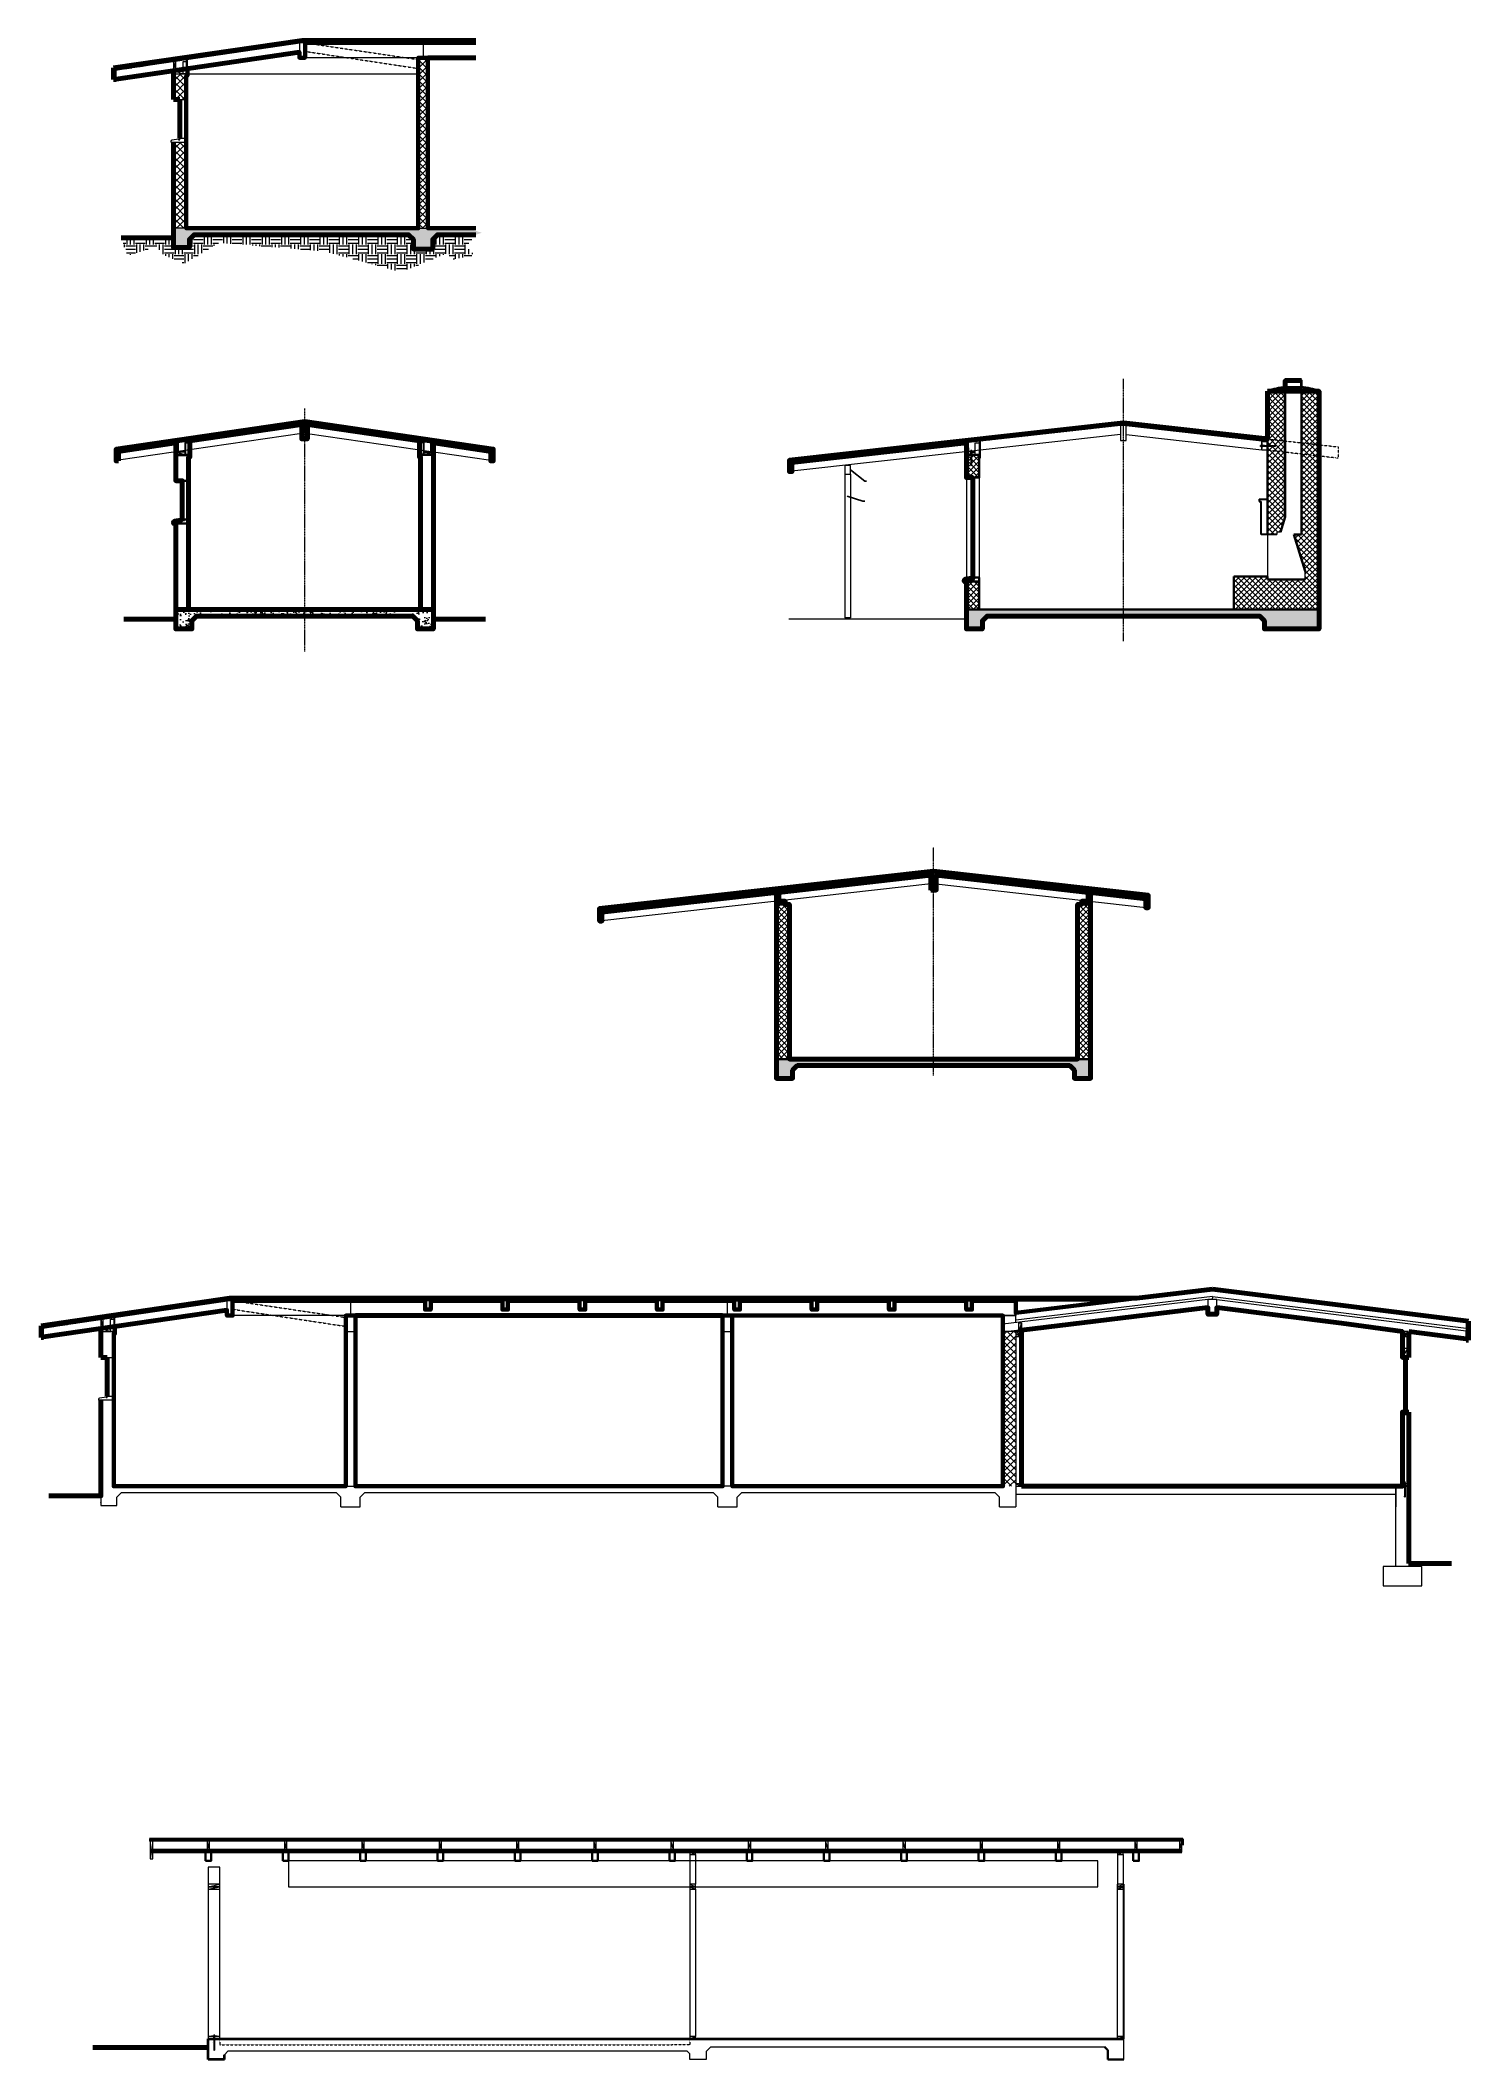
# Model space of a CAD drawing. Header units: inches. Extents: x -3905 to 10892, y 1064 to 9590.
# Drawn here: x 8581 to 9468, y 2700 to 3954 of the extents above; entities that cross this region are included whole.
import ezdxf

# ---------------------------------------------------------------- set-up
doc = ezdxf.new("R2010")
doc.units = ezdxf.units.IN
doc.header["$MEASUREMENT"] = 0
for name, pattern in [('CENTERLINE', [1.81, 0.75, -0.0625, 0.03, -0.0625, 0.75, -0.0625, 0.03, -0.0625]), ('DASH', [0.31, 0.125, -0.03, 0.125, -0.03]), ('MYHIDDEN', [0.1875, 0.125, -0.0625]), ('STITCH', [0.249, 0.0625, -0.062, 0.0625, -0.062])]:
    doc.linetypes.add(name, pattern=pattern)
doc.layers.add('BlockWall', color=30, linetype='Continuous', lineweight=0)
doc.layers.add('SECTIONS', color=70, linetype='Continuous', lineweight=0)
doc.styles.add('DSTEXT', font='arial.ttf', dxfattribs={"oblique": 12})
doc.dimstyles.new('WeaselDims$7', dxfattribs={"dimtxt": 0.0625, "dimasz": 0.046875, "dimexe": 0.125, "dimexo": 0.125, "dimgap": 0.0625, "dimtad": 0, "dimdec": 4, "dimrnd": 0.0625, "dimzin": 0, "dimdsep": 46, "dimlunit": 4, "dimtxsty": 'DSTEXT', "dimblk": 'ARCHTICK', "dimcen": 0, "dimadec": 0, "dimazin": 0, "dimtfac": 1, "dimtdec": 4, "dimtofl": 0, "dimtmove": 1, "dimatfit": 3, "dimfxl": 1, "dimfrac": 1, "dimtolj": 1, "dimtzin": 0, "dimarcsym": 0})
pattern_1 = [(50, (7375.71, 3598.19), (143.452, -12.55), [15, -165]), (355, (7375.71, 3598.2), (-27.75, 150.438), [12, -132]), (100.451, (7387.67, 3597.15), (115.702, 137.888), [12.748, -140.228]), (46.184, (7375.71, 3638.2), (213.448, -33.104), [22.5, -247.5]), (96.636, (7393.5, 3635.43), (186.932, 194.824), [19.122, -210.343]), (351.184, (7375.71, 3638.2), (186.932, 194.824), [18, -198]), (21, (7395.71, 3628.19), (119.381, -80.524), [15, -165]), (326, (7395.71, 3628.2), (48.663, 145.03), [12, -132]), (71.451, (7405.66, 3621.48), (168.044, 64.506), [12.748, -140.228]), (37.5, (7375.71, 3598.194), (2.432, 66.5788), [0, -130.4, 0, -134, 0, -132.5]), (7.5, (7375.71, 3598.19), (52.614, 78.8823), [0, -76.4, 0, -127.4, 0, -50.5]), (327.5, (7331.11, 3598.194), (106.7645, -4.511), [0, -50, 0, -156, 0, -207]), (317.5, (7311.11, 3598.19), (116.637, 20.021), [0, -65, 0, -103.6, 0, -147])]
pattern_2 = [(45, (7421.711, 3863.4541), (-1.0606602, 1.0606602), []), (45, (7422.7716, 3863.4541), (-1.0606602, 1.0606602), [0.75, -0.375])]
pattern_3 = [(45, (7289.9767, 4473.9722), (-1.767767, 1.767767), []), (135, (7289.9767, 4473.9722), (-1.767767, -1.767767), [])]
pattern_4 = [(45, (7289.9767, 4473.9722), (-1.767767, 1.767767), [])]
pattern_5 = [(50, (7422.21, 4142.62), (143.452, -12.55), [15, -165]), (355, (7422.2, 4142.62), (-27.75, 150.438), [12, -132]), (100.451, (7434.16, 4141.57), (115.702, 137.888), [12.748, -140.228]), (46.184, (7422.2, 4182.62), (213.448, -33.104), [22.5, -247.5]), (96.636, (7440, 4179.86), (186.932, 194.824), [19.122, -210.343]), (351.184, (7422.2, 4182.62), (186.932, 194.824), [18, -198]), (21, (7442.21, 4172.62), (119.381, -80.524), [15, -165]), (326, (7442.2, 4172.62), (48.663, 145.03), [12, -132]), (71.451, (7452.16, 4165.9), (168.044, 64.506), [12.748, -140.228]), (37.5, (7422.207, 4142.616), (2.432, 66.5788), [0, -130.4, 0, -134, 0, -132.5]), (7.5, (7422.21, 4142.616), (52.614, 78.8823), [0, -76.4, 0, -127.4, 0, -50.5]), (327.5, (7377.607, 4142.616), (106.7645, -4.511), [0, -50, 0, -156, 0, -207]), (317.5, (7357.61, 4142.62), (116.637, 20.021), [0, -65, 0, -103.6, 0, -147])]
pattern_6 = [(50, (7420.7, 4379.38), (143.452, -12.55), [15, -165]), (355, (7420.7, 4379.38), (-27.75, 150.438), [12, -132]), (100.451, (7432.66, 4378.34), (115.702, 137.888), [12.748, -140.228]), (46.184, (7420.7, 4419.38), (213.448, -33.104), [22.5, -247.5]), (96.636, (7438.49, 4416.63), (186.932, 194.824), [19.122, -210.343]), (351.184, (7420.7, 4419.38), (186.932, 194.824), [18, -198]), (21, (7440.7, 4409.38), (119.381, -80.524), [15, -165]), (326, (7440.7, 4409.38), (48.663, 145.03), [12, -132]), (71.451, (7450.65, 4402.67), (168.044, 64.506), [12.748, -140.228]), (37.5, (7420.7, 4379.385), (2.432, 66.5788), [0, -130.4, 0, -134, 0, -132.5]), (7.5, (7420.7, 4379.385), (52.614, 78.8823), [0, -76.4, 0, -127.4, 0, -50.5]), (327.5, (7376.1, 4379.385), (106.7645, -4.511), [0, -50, 0, -156, 0, -207]), (317.5, (7356.1, 4379.385), (116.637, 20.021), [0, -65, 0, -103.6, 0, -147])]

# ---------------------------------------------------------------- blocks, each defined once
blk = doc.blocks.new('*U462')
at = {"color": 0, "lineweight": 0}
blk.add_line((0, 0), (3.5, 1.5), dxfattribs=at)
blk.add_lwpolyline([(0, 0), (3.5, 0), (3.5, 1.5), (0, 1.5)], close=True, dxfattribs=at)
blk = doc.blocks.new('*U464')
at = {"layer": 'BlockWall', "color": 0, "lineweight": 0}
blk.add_line((0, 0), (3.5, 5.5), dxfattribs=at)
blk.add_lwpolyline([(0, 0), (3.5, 0), (3.5, 5.5), (0, 5.5)], close=True, dxfattribs=at)
blk = doc.blocks.new('*U461')
at = {"color": 0, "lineweight": 0}
blk.add_line((0, 0), (5.5, 1.5), dxfattribs=at)
blk.add_lwpolyline([(0, 0), (5.5, 0), (5.5, 1.5), (0, 1.5)], close=True, dxfattribs=at)
blk = doc.blocks.new('*U453')
at = {"color": 0, "lineweight": 0}
for p, q in [((1.8, 0.2), (-1.7, 0.2)), ((-1.7, 0), (-1.7, 0.2)), ((1.8, 0), (-1.7, 0)), ((0.4, 0.5), (-0.4, 0.5)), ((-0.2, 0.8), (-0.2, -1.4)), ((0.2, 0.8), (-0.2, 0.8)), ((-0.2, -1.5), (-0.2, 0)), ((0.2, 0.8), (0.2, -1.4)), ((0.2, -1.5), (0.2, 0)), ((1.8, 0), (1.8, 0.2)), ((-0.2, -1.5), (-0.2, -8.4)), ((0.2, -1.5), (0.2, -8.4))]:
    blk.add_line(p, q, dxfattribs=at)
at = {"color": 0, "linetype": 'CENTERLINE', "lineweight": 0}
blk.add_line((0, 1.3), (0, -4.4), dxfattribs=at)
at = {"linetype": 'Continuous', "lineweight": 5}
for p, q in [((-0.8, -3.5), (-0.8, -3.5)), ((-0.2, -8.4), (-0.1, -8.5)), ((-0.2, -8.4), (-0.2, -8.4)), ((-0.2, -8.4), (0.2, -8.4)), ((-0.1, -8.5), (0.1, -8.5))]:
    blk.add_line(p, q, dxfattribs=at)
at = {"linetype": 'Continuous', "lineweight": 0}
blk.add_line((0.1, -8.5), (0.2, -8.4), dxfattribs=at)
at = {"color": 0, "lineweight": 0}
for points in [[(0.4, 0.5), (0.4, 0.2), (-0.4, 0.2), (-0.4, 0.5)], [(-0.3, 0.6), (0.3, 0.6)]]:
    blk.add_lwpolyline(points, dxfattribs=at)
for centre, radius, start, end in [((-0.3, 0.5), 0.136, 34.0045, 145.9955), ((0, 0.3), 0.317, 54.1118, 125.8882), ((0.3, 0.5), 0.136, 34, 146)]:
    blk.add_arc(centre, radius, start, end, dxfattribs=at)
blk = doc.blocks.new('*U463')
at = {"color": 0, "lineweight": 0}
blk.add_line((0, 0), (7.25, 1.5), dxfattribs=at)
blk.add_lwpolyline([(0, 0), (7.25, 0), (7.25, 1.5), (0, 1.5)], close=True, dxfattribs=at)
blk = doc.blocks.new('*U460')
at = {"linetype": 'Continuous', "lineweight": 5}
blk.add_line((0, 0), (2.5, 1.5), dxfattribs=at)
at = {"linetype": 'Continuous', "lineweight": -2}
blk.add_lwpolyline([(0, 0), (2.5, 0), (2.5, 1.5), (0, 1.5)], close=True, dxfattribs=at)
blk = doc.blocks.new('*U454')
at = {"color": 0, "lineweight": 0}
for p, q in [((1.8, 0.2), (-1.7, 0.2)), ((-1.7, 0), (-1.7, 0.2)), ((1.8, 0), (-1.7, 0)), ((0.4, 0.5), (-0.4, 0.5)), ((-0.2, 0.8), (-0.2, -1.4)), ((0.2, 0.8), (-0.2, 0.8)), ((-0.2, -1.5), (-0.2, 0)), ((0.2, 0.8), (0.2, -1.4)), ((0.2, -1.5), (0.2, 0)), ((1.8, 0), (1.8, 0.2)), ((-0.2, -1.5), (-0.2, -8.4)), ((0.2, -1.5), (0.2, -8.4))]:
    blk.add_line(p, q, dxfattribs=at)
at = {"color": 0, "linetype": 'CENTERLINE', "lineweight": 0}
blk.add_line((0, 1.3), (0, -4.4), dxfattribs=at)
at = {"linetype": 'Continuous', "lineweight": 5}
for p, q in [((-0.8, -3.5), (-0.8, -3.5)), ((-0.2, -8.4), (-0.1, -8.5)), ((-0.2, -8.4), (-0.2, -8.4)), ((-0.2, -8.4), (0.2, -8.4)), ((-0.1, -8.5), (0.1, -8.5))]:
    blk.add_line(p, q, dxfattribs=at)
at = {"linetype": 'Continuous', "lineweight": 0}
blk.add_line((0.1, -8.5), (0.2, -8.4), dxfattribs=at)
at = {"color": 0, "lineweight": 0}
for points in [[(0.4, 0.5), (0.4, 0.2), (-0.4, 0.2), (-0.4, 0.5)], [(-0.3, 0.6), (0.3, 0.6)]]:
    blk.add_lwpolyline(points, dxfattribs=at)
for centre, radius, start, end in [((-0.3, 0.5), 0.136, 34.0045, 145.9955), ((0, 0.3), 0.317, 54.1118, 125.8882), ((0.3, 0.5), 0.136, 34, 146)]:
    blk.add_arc(centre, radius, start, end, dxfattribs=at)
blk = doc.blocks.new('4x6')
at = {"layer": 'BlockWall', "lineweight": 0}
blk.add_lwpolyline([(0, 0), (3.5, 0), (3.5, 5.5), (0, 5.5)], close=True, dxfattribs=at)
blk = doc.blocks.new('*U455')
at = {"color": 0, "lineweight": 0}
for p, q in [((1.8, 0.2), (-1.7, 0.2)), ((-1.7, 0), (-1.7, 0.2)), ((1.8, 0), (-1.7, 0)), ((0.4, 0.5), (-0.4, 0.5)), ((-0.2, 0.8), (-0.2, -1.4)), ((0.2, 0.8), (-0.2, 0.8)), ((-0.2, -1.5), (-0.2, 0)), ((0.2, 0.8), (0.2, -1.4)), ((0.2, -1.5), (0.2, 0)), ((1.8, 0), (1.8, 0.2)), ((-0.2, -1.5), (-0.2, -8.4)), ((0.2, -1.5), (0.2, -8.4))]:
    blk.add_line(p, q, dxfattribs=at)
at = {"color": 0, "linetype": 'CENTERLINE', "lineweight": 0}
blk.add_line((0, 1.3), (0, -4.4), dxfattribs=at)
at = {"linetype": 'Continuous', "lineweight": 5}
for p, q in [((-0.8, -3.5), (-0.8, -3.5)), ((-0.2, -8.4), (-0.1, -8.5)), ((-0.2, -8.4), (-0.2, -8.4)), ((-0.2, -8.4), (0.2, -8.4)), ((-0.1, -8.5), (0.1, -8.5))]:
    blk.add_line(p, q, dxfattribs=at)
at = {"linetype": 'Continuous', "lineweight": 0}
blk.add_line((0.1, -8.5), (0.2, -8.4), dxfattribs=at)
at = {"color": 0, "lineweight": 0}
for points in [[(0.4, 0.5), (0.4, 0.2), (-0.4, 0.2), (-0.4, 0.5)], [(-0.3, 0.6), (0.3, 0.6)]]:
    blk.add_lwpolyline(points, dxfattribs=at)
for centre, radius, start, end in [((-0.3, 0.5), 0.136, 34.0045, 145.9955), ((0, 0.3), 0.317, 54.1118, 125.8882), ((0.3, 0.5), 0.136, 34, 146)]:
    blk.add_arc(centre, radius, start, end, dxfattribs=at)
blk = doc.blocks.new('_ArchTick')
at = {"color": 0, "linetype": 'ByBlock', "lineweight": 0, "const_width": 0.15}
blk.add_lwpolyline([(-0.5, -0.5), (0.5, 0.5)], dxfattribs=at)

msp = doc.modelspace()

# ---------------------------------------------------------------- hatches: boundary and pattern name
at = {"layer": 'SECTIONS', "linetype": 'Continuous', "lineweight": 5}
h = msp.add_hatch(dxfattribs=at)
h.set_pattern_fill('ANSI37', color=256, scale=24)
h.paths.add_polyline_path([(8821.50062, 3943.26096), (8815.50062, 3943.26096), (8815.50062, 3837.29875), (8821.50062, 3837.29875)])
h = msp.add_hatch(dxfattribs=at)
h.set_pattern_fill('ANSI37', color=256, scale=24)
h.paths.add_polyline_path([(8671.50062, 3932.0417), (8671.50062, 3933.29875), (8663.50062, 3933.29875), (8663.50062, 3917.29875), (8667.50062, 3917.29875), (8671.50062, 3917.29875)])
h = msp.add_hatch(dxfattribs=at)
h.set_pattern_fill('ANSI37', color=256, scale=24)
h.paths.add_polyline_path([(8671.50062, 3890.65805), (8663.50062, 3890.65805), (8663.50062, 3837.29875), (8671.50062, 3837.29875)])
h = msp.add_hatch(dxfattribs=at)
h.set_pattern_fill('EARTH', color=256, scale=24)
h.paths.add_polyline_path([(8812.50062, 3830.39748), (8809.59935, 3833.29875), (8676.4019, 3833.29875), (8673.50062, 3830.39748), (8673.50062, 3825.29875), (8663.50062, 3825.29875), (8663.50062, 3831.29875), (8631.1892, 3831.29875), (8635.17452, 3820.19228), (8653.61815, 3826.10969), (8656.69206, 3821.06892), (8670.36439, 3815.42147), (8682.82055, 3822.82223), (8692.04236, 3828.30132), (8757.47329, 3823.0414), (8804.89977, 3810.11075), (8833.22388, 3821.72642), (8837.61523, 3818.00065), (8850.35011, 3820.84977), (8845.30009, 3826.10969), (8851.33767, 3833.29875), (8827.4019, 3833.29875), (8824.50062, 3830.39748), (8824.50062, 3824.43059), (8812.50062, 3824.43059)])
at = {"layer": 'SECTIONS', "lineweight": 5}
h = msp.add_hatch(dxfattribs=at)
h.set_pattern_fill('AR-CONC', color=256, scale=20)
h.set_pattern_definition(pattern_6)
h.paths.add_polyline_path([(8813.50062, 3830.39748), (8813.50062, 3825.29875), (8823.50062, 3825.29875), (8823.50062, 3831.29875), (8823.50062, 3837.29875), (8663.50062, 3837.29875), (8663.50062, 3825.29875), (8673.50062, 3825.29875), (8673.50062, 3830.39748), (8676.4019, 3833.29875), (8810.59935, 3833.29875)])
h = msp.add_hatch(dxfattribs=at)
h.set_pattern_fill('AR-CONC', color=256, scale=20)
h.set_pattern_definition(pattern_6)
h.paths.add_polyline_path([(8823.50062, 3837.29875), (8663.50062, 3837.29875), (8663.50062, 3825.29875), (8673.50062, 3825.29875), (8673.50062, 3830.39748), (8676.4019, 3833.29875), (8810.59935, 3833.29875), (8813.50062, 3830.39748), (8813.50062, 3825.29875), (8823.50062, 3825.29875), (8823.50062, 3831.29875)])
at = {"layer": 'SECTIONS', "linetype": 'Continuous', "lineweight": 5}
h = msp.add_hatch(dxfattribs=at)
h.set_pattern_fill('AR-CONC', color=256)
h.set_pattern_definition([(50, (0, 0), (7.172602, -0.6275213), [0.75, -8.25]), (355, (0, 0), (-1.3875133, 7.5219213), [0.6, -6.6]), (100.451444, (0.598, -0.052), (5.7850885, 6.8944), [0.637402, -7.011421]), (46.1842, (0, 2), (10.672413, -1.655193), [1.125, -12.375]), (96.63564, (0.889, 1.862), (9.34662, 9.741186), [0.956103, -10.517138]), (351.18416, (0, 2), (9.34662, 9.741186), [0.9, -9.9]), (21, (1, 1.5), (5.9690705, -4.026189), [0.75, -8.25]), (326, (1, 1.5), (2.4331533, 7.2515005), [0.6, -6.6]), (71.451445, (1.4974, 1.1645), (8.402224, 3.2253115), [0.637402, -7.011421]), (37.5, (0, 0), (0.12159855, 3.32893854), [0, -6.52, 0, -6.7, 0, -6.625]), (7.5, (0, 0), (2.6306954, 3.9441171), [0, -3.82, 0, -6.37, 0, -2.525]), (327.5, (-2.23, 0), (5.33822436, -0.2255487), [0, -2.5, 0, -7.8, 0, -10.35]), (317.5, (-3.23, 0), (5.8318617, 1.0010498), [0, -3.25, 0, -5.18, 0, -7.35])])
h.paths.add_polyline_path([(8827.4019, 3833.29875), (8851.33767, 3833.29875), (8855.03989, 3834.53854), (8850.3787, 3835.96017), (8851.33767, 3837.29875), (8821.50062, 3837.29875), (8815.50062, 3837.29875), (8671.50062, 3837.29875), (8663.50062, 3837.29875), (8663.50062, 3831.29875), (8663.50062, 3825.29875), (8673.50062, 3825.29875), (8673.50062, 3830.39748), (8676.4019, 3833.29875), (8809.59935, 3833.29875), (8812.50062, 3830.39748), (8812.50062, 3824.43059), (8824.50062, 3824.43059), (8824.50062, 3830.39748)])
at = {"layer": 'SECTIONS', "lineweight": 0}
h = msp.add_hatch(dxfattribs=at)
h.set_pattern_fill('ANSI37', color=256, scale=20)
h.set_pattern_definition(pattern_3)
h.paths.add_polyline_path([(9374.84034, 3736.15525), (9363.84034, 3736.15525), (9363.84034, 3647.08608), (9359.08004, 3647.08608), (9366.23985, 3624.42252), (9366.23985, 3619.12277), (9342.84034, 3619.12277), (9342.84034, 3621.12277), (9321.84034, 3621.12277), (9321.84034, 3600.53025), (9374.84034, 3600.53025)])
h = msp.add_hatch(dxfattribs=at)
h.set_pattern_fill('ANSI37', color=256, scale=20)
h.set_pattern_definition(pattern_3)
h.paths.add_polyline_path([(9353.84034, 3736.15525), (9342.84034, 3736.15525), (9342.84034, 3702.42636), (9347.71534, 3702.42636), (9347.84034, 3702.30136), (9347.84034, 3702.05136), (9347.71534, 3701.92636), (9342.84034, 3701.92636), (9342.84034, 3647.12277), (9348.65655, 3647.12277), (9348.65655, 3648.68006), (9350.84034, 3648.65525), (9353.84034, 3658.18477)])
h = msp.add_hatch(dxfattribs=at)
h.set_pattern_fill('ANSI31', color=256, scale=20)
h.set_pattern_definition(pattern_4)
h.paths.add_polyline_path([(9251.59034, 3714.79001), (9251.59034, 3714.75561), (9253.34034, 3714.75561), (9253.34034, 3716.49541), (9046.01779, 3693.27235), (9046.01779, 3691.76297)])
h = msp.add_hatch(dxfattribs=at)
h.set_pattern_fill('ANSI31', color=256, scale=20)
h.set_pattern_definition(pattern_4)
h.paths.add_polyline_path([(9253.34034, 3716.49541), (9253.34034, 3714.75561), (9255.09034, 3714.79001), (9342.84034, 3704.96076), (9342.84034, 3706.47014)])
h = msp.add_hatch(dxfattribs=at)
h.set_pattern_fill('ANSI37', color=256, scale=20)
h.set_pattern_definition(pattern_3)
h.paths.add_polyline_path([(9163.84034, 3696.53025), (9159.02737, 3696.53025), (9159.02737, 3690.53025, -1), (9158.52737, 3690.53025), (9158.52737, 3696.53025), (9155.84034, 3696.53025), (9155.84034, 3682.53025), (9163.84034, 3682.53025)])
h = msp.add_hatch(dxfattribs=at)
h.set_pattern_fill('ANSI37', color=256, scale=20)
h.set_pattern_definition(pattern_3)
h.paths.add_polyline_path([(9163.84034, 3617.88955), (9155.84034, 3617.88955), (9155.84034, 3604.40525, -0.3047056513), (9155.84034, 3604.03025), (9155.84034, 3600.53025), (9163.84034, 3600.53025), (9163.84034, 3604.03025, -0.3047056513), (9163.84034, 3604.40525)])
h = msp.add_hatch(dxfattribs=at)
h.set_pattern_fill('AR-CONC', color=256, scale=20)
h.set_pattern_definition(pattern_5)
h.paths.add_polyline_path([(8815.006, 3593.62898), (8815.006, 3588.53025), (8825.006, 3588.53025), (8825.006, 3594.53025), (8825.006, 3600.53025), (8665.006, 3600.53025), (8665.006, 3588.53025), (8675.006, 3588.53025), (8675.006, 3593.62898), (8677.90727, 3596.53025), (8812.10473, 3596.53025)])
h = msp.add_hatch(dxfattribs=at)
h.set_pattern_fill('AR-CONC', color=256, scale=20)
h.set_pattern_definition(pattern_5)
h.paths.add_polyline_path([(8825.006, 3600.53025), (8665.006, 3600.53025), (8665.006, 3588.53025), (8675.006, 3588.53025), (8675.006, 3593.62898), (8677.90727, 3596.53025), (8812.10473, 3596.53025), (8815.006, 3593.62898), (8815.006, 3588.53025), (8825.006, 3588.53025), (8825.006, 3594.53025)])
h = msp.add_hatch(dxfattribs=at)
h.set_pattern_fill('AR-CONC', color=256, scale=20)
h.set_pattern_definition(pattern_5)
h.paths.add_polyline_path([(8675.006, 3593.62898), (8675.006, 3588.53025), (8665.006, 3588.53025), (8665.006, 3594.53025), (8665.006, 3600.53025), (8825.006, 3600.53025), (8825.006, 3588.53025), (8815.006, 3588.53025), (8815.006, 3593.62898), (8812.10473, 3596.53025), (8677.90727, 3596.53025)])
h = msp.add_hatch(dxfattribs=at)
h.set_pattern_fill('AR-CONC', color=256, scale=20)
h.set_pattern_definition(pattern_5)
h.paths.add_polyline_path([(8665.006, 3600.53025), (8825.006, 3600.53025), (8825.006, 3588.53025), (8815.006, 3588.53025), (8815.006, 3593.62898), (8812.10473, 3596.53025), (8677.90727, 3596.53025), (8675.006, 3593.62898), (8675.006, 3588.53025), (8665.006, 3588.53025), (8665.006, 3594.53025)])
h = msp.add_hatch(dxfattribs=at)
h.set_pattern_fill('AR-CONC', color=256)
h.set_pattern_definition([(50, (6418.0306, 4142.616), (7.172602, -0.627521), [0.75, -8.25]), (355, (6418.0306, 4142.616), (-1.387513, 7.521921), [0.6, -6.6]), (100.45144, (6418.628, 4142.564), (5.785088, 6.8944), [0.637402, -7.011421]), (46.1842, (6418.031, 4144.616), (10.672413, -1.655193), [1.125, -12.375]), (96.63564, (6418.92, 4144.478), (9.34662, 9.741186), [0.956103, -10.51714]), (351.18416, (6418.031, 4144.616), (9.34662, 9.741186), [0.9, -9.9]), (21, (6419.0306, 4144.116), (5.96907, -4.026189), [0.75, -8.25]), (326, (6419.0306, 4144.116), (2.433153, 7.2515), [0.6, -6.6]), (71.45144, (6419.528, 4143.781), (8.402224, 3.225312), [0.637402, -7.011421]), (37.5, (6418.0306, 4142.6162), (0.1215986, 3.3289385), [0, -6.52, 0, -6.7, 0, -6.625]), (7.5, (6418.0306, 4142.6162), (2.6306954, 3.944117), [0, -3.82, 0, -6.37, 0, -2.525]), (327.5, (6415.8006, 4142.6162), (5.3382244, -0.2255487), [0, -2.5, 0, -7.8, 0, -10.35]), (317.5, (6414.8006, 4142.616), (5.831862, 1.00105), [0, -3.25, 0, -5.18, 0, -7.35])])
h.paths.add_polyline_path([(8745.006, 3600.53025), (8665.006, 3600.53025), (8665.006, 3588.53025), (8675.006, 3588.53025), (8675.006, 3593.62898), (8677.90727, 3596.53025), (8745.006, 3596.53025)])
h.paths.add_polyline_path([(8825.006, 3600.53025), (8745.006, 3600.53025), (8745.006, 3596.53025), (8812.10473, 3596.53025), (8815.006, 3593.62898), (8815.006, 3588.53025), (8825.006, 3588.53025)])
h = msp.add_hatch(dxfattribs=at)
h.set_pattern_fill('AR-CONC', color=256)
h.set_pattern_definition([(50, (7289.977, 4473.972), (7.172602, -0.627521), [0.75, -8.25]), (355, (7289.977, 4473.972), (-1.387513, 7.521921), [0.6, -6.6]), (100.45144, (7290.5744, 4473.92), (5.785088, 6.8944), [0.637402, -7.01142]), (46.1842, (7289.977, 4475.972), (10.672413, -1.655193), [1.125, -12.375]), (96.63564, (7290.866, 4475.834), (9.34662, 9.741186), [0.956103, -10.51714]), (351.18416, (7289.977, 4475.972), (9.34662, 9.741186), [0.9, -9.9]), (21, (7290.977, 4475.472), (5.96907, -4.026189), [0.75, -8.25]), (326, (7290.977, 4475.472), (2.433153, 7.2515), [0.6, -6.6]), (71.45144, (7291.474, 4475.137), (8.402224, 3.225312), [0.637402, -7.01142]), (37.5, (7289.9767, 4473.9722), (0.1215986, 3.3289385), [0, -6.52, 0, -6.7, 0, -6.625]), (7.5, (7289.9767, 4473.9722), (2.6306954, 3.944117), [0, -3.82, 0, -6.37, 0, -2.525]), (327.5, (7287.7467, 4473.9722), (5.3382244, -0.2255487), [0, -2.5, 0, -7.8, 0, -10.35]), (317.5, (7286.7467, 4473.972), (5.831862, 1.00105), [0, -3.25, 0, -5.18, 0, -7.35])])
h.paths.add_polyline_path([(9253.34034, 3600.53025), (9155.84034, 3600.53025), (9155.84034, 3600.03025), (9155.84034, 3588.53025), (9165.84034, 3588.53025), (9165.84034, 3593.62898), (9168.74161, 3596.53025), (9253.34034, 3596.53025)])
h.paths.add_polyline_path([(9374.84034, 3600.53025), (9253.34034, 3600.53025), (9253.34034, 3596.53025), (9337.93907, 3596.53025), (9340.84034, 3593.62898), (9340.84034, 3588.53025), (9374.84034, 3588.53025)])
h = msp.add_hatch(dxfattribs=at)
h.set_pattern_fill('ANSI33', color=256, scale=6)
h.set_pattern_definition(pattern_2)
h.paths.add_polyline_path([(9133.68531, 3435.62794), (9133.68531, 3435.59355), (9135.43531, 3435.59355), (9135.43531, 3437.33335), (8928.11276, 3414.11028), (8928.11276, 3412.6009)])
h = msp.add_hatch(dxfattribs=at)
h.set_pattern_fill('ANSI33', color=256, scale=6)
h.set_pattern_definition(pattern_2)
h.paths.add_polyline_path([(9135.43531, 3437.33335), (9135.43531, 3435.59355), (9137.18531, 3435.59355), (9224.93531, 3425.78725), (9224.93531, 3427.30808)])
h.paths.add_polyline_path([(9224.93531, 3427.30808), (9224.93531, 3425.78725), (9268.71157, 3420.89514), (9268.71157, 3422.40452)])
h = msp.add_hatch(dxfattribs=at)
h.set_pattern_fill('ANSI37', color=256, scale=20)
h.set_pattern_definition([(45, (7421.711, 3863.4541), (-1.767767, 1.767767), []), (135, (7421.711, 3863.4541), (-1.767767, -1.767767), [])])
h.paths.add_polyline_path([(9045.93531, 3417.36819), (9037.93531, 3417.36819), (9037.93531, 3321.36819), (9045.93531, 3321.36819)])
h.paths.add_polyline_path([(9232.93531, 3417.36819), (9227.43531, 3417.36819), (9224.93531, 3417.36819), (9224.93531, 3321.36819), (9232.93531, 3321.36819)])
h = msp.add_hatch(dxfattribs=at)
h.set_pattern_fill('AR-CONC', color=256)
h.set_pattern_definition([(50, (7421.711, 3863.454), (7.172602, -0.627521), [0.75, -8.25]), (355, (7421.711, 3863.454), (-1.387513, 7.52192), [0.6, -6.6]), (100.45144, (7422.3086, 3863.402), (5.785088, 6.8944), [0.637402, -7.01142]), (46.1842, (7421.711, 3865.454), (10.672413, -1.655193), [1.125, -12.375]), (96.63564, (7422.6, 3865.316), (9.34662, 9.741186), [0.956103, -10.51714]), (351.18416, (7421.711, 3865.454), (9.34662, 9.741186), [0.9, -9.9]), (21, (7422.711, 3864.954), (5.96907, -4.026189), [0.75, -8.25]), (326, (7422.711, 3864.954), (2.433153, 7.2515), [0.6, -6.6]), (71.45144, (7423.2084, 3864.6186), (8.402224, 3.225312), [0.637402, -7.01142]), (37.5, (7421.711, 3863.4541), (0.1215986, 3.3289385), [0, -6.52, 0, -6.7, 0, -6.625]), (7.5, (7421.711, 3863.454), (2.6306954, 3.944117), [0, -3.82, 0, -6.37, 0, -2.525]), (327.5, (7419.481, 3863.454), (5.3382244, -0.2255487), [0, -2.5, 0, -7.8, 0, -10.35]), (317.5, (7418.481, 3863.454), (5.831862, 1.00105), [0, -3.25, 0, -5.18, 0, -7.35])])
h.paths.add_polyline_path([(9232.93531, 3321.36819), (9037.93531, 3321.36819), (9037.93531, 3309.36819), (9047.93531, 3309.36819), (9047.93531, 3314.46692), (9050.83658, 3317.36819), (9220.03404, 3317.36819), (9222.93531, 3314.46692), (9222.93531, 3309.36819), (9232.93531, 3309.36819)])
at = {"layer": 'SECTIONS', "linetype": 'Continuous', "lineweight": 5}
h = msp.add_hatch(dxfattribs=at)
h.set_pattern_fill('ANSI37', color=256, scale=24)
h.paths.add_polyline_path([(9186.51085, 3152.10756), (9178.51085, 3152.10756), (9178.51085, 3056.10756), (9186.51085, 3056.10756)])
at = {"layer": 'SECTIONS', "lineweight": 5}
h = msp.add_hatch(dxfattribs=at)
h.set_pattern_fill('AR-CONC', color=256, scale=20)
h.set_pattern_definition(pattern_1)
h.paths.add_polyline_path([(8768.51085, 3049.20629), (8768.51085, 3044.10756), (8778.51085, 3044.10756), (8778.51085, 3050.10756), (8778.51085, 3056.10756), (8618.51085, 3056.10756), (8618.51085, 3044.10756), (8628.51085, 3044.10756), (8628.51085, 3049.20629), (8631.41212, 3052.10756), (8765.60958, 3052.10756)])
h = msp.add_hatch(dxfattribs=at)
h.set_pattern_fill('AR-CONC', color=256, scale=20)
h.set_pattern_definition(pattern_1)
h.paths.add_polyline_path([(8778.51085, 3056.10756), (8618.51085, 3056.10756), (8618.51085, 3044.10756), (8628.51085, 3044.10756), (8628.51085, 3049.20629), (8631.41212, 3052.10756), (8765.60958, 3052.10756), (8768.51085, 3049.20629), (8768.51085, 3044.10756), (8778.51085, 3044.10756), (8778.51085, 3050.10756)])

# ---------------------------------------------------------------- linework, layer by layer
at = {"layer": 'SECTIONS', "linetype": 'Continuous', "lineweight": 70}
for p, q in [((8626.35115, 3936.90318), (8743.39106, 3954.01096)), ((8743.39106, 3954.01096), (8851.33767, 3954.01096)), ((8626.40619, 3929.65328), (8626.35115, 3936.90318)), ((8663.50062, 3935.20287), (8627.90619, 3929.97534)), ((8663.50062, 3917.29875), (8663.50062, 3935.20287)), ((8667.50062, 3917.29875), (8663.50062, 3917.29875)), ((8667.50062, 3893.29875), (8667.50062, 3917.29875)), ((8581.36138, 3155.71199), (8698.40129, 3172.81977)), ((8698.40129, 3172.81977), (9261.68485, 3172.81977)), ((8581.41642, 3148.46208), (8581.36138, 3155.71199)), ((8618.51085, 3154.01168), (8582.91642, 3148.78415)), ((8618.51085, 3136.10756), (8618.51085, 3154.01168)), ((9190.01085, 3149.10756), (9190.01085, 3056.10756)), ((9466.1435, 3147.64277), (9430.51085, 3152.10756)), ((9430.51085, 3152.10756), (9430.51085, 3136.10756)), ((8622.51085, 3136.10756), (8618.51085, 3136.10756)), ((8622.51085, 3112.10756), (8622.51085, 3136.10756)), ((9430.51085, 3136.10756), (9428.51085, 3136.10756)), ((9428.51085, 3136.10756), (9428.51085, 3102.10756)), ((9428.51085, 3102.10756), (9430.51085, 3102.10756)), ((9430.51085, 3102.10756), (9430.51085, 3008.10756))]:
    msp.add_line(p, q, dxfattribs=at)
at = {"layer": 'SECTIONS', "lineweight": 5}
for p, q in [((8743.39106, 3954.01096), (8627.68824, 3937.01842)), ((8743.50062, 3952.51096), (8627.90619, 3935.53434)), ((8851.33767, 3954.01096), (8743.39106, 3954.01096)), ((8743.50062, 3952.51096), (8743.39106, 3954.01096)), ((8745.25062, 3952.51096), (8743.50062, 3952.51096)), ((8663.50062, 3940.79875), (8665.00062, 3935.29875)), ((8815.50062, 3943.26096), (8815.50062, 3837.29875)), ((8815.50062, 3943.26096), (8821.50062, 3943.26096)), ((8815.50062, 3943.26096), (8821.50062, 3943.26096)), ((8821.50062, 3943.26096), (8821.50062, 3837.29875)), ((8627.90619, 3929.97167), (8627.90619, 3935.53434)), ((8663.50062, 3935.29875), (8669.50062, 3933.29875)), ((8663.50062, 3933.29875), (8663.50062, 3917.29875)), ((8663.50062, 3933.29875), (8671.50062, 3933.29875)), ((8671.50062, 3933.29875), (8671.50062, 3917.29875)), ((8663.50062, 3917.29875), (8671.50062, 3917.29875)), ((8667.50062, 3917.29875), (8667.50062, 3893.29875)), ((8671.50062, 3917.29875), (8671.50062, 3893.29875)), ((8663.50062, 3890.65805), (8663.50062, 3837.29875)), ((8671.50062, 3893.04875), (8671.50062, 3837.29875)), ((8631.1892, 3831.29875), (8663.50062, 3831.29875)), ((8663.50062, 3837.29875), (8663.50062, 3825.29875)), ((8663.50062, 3825.29875), (8673.50062, 3825.29875)), ((8673.50062, 3830.39748), (8676.4019, 3833.29875)), ((8673.50062, 3825.29875), (8673.50062, 3830.39748)), ((8676.4019, 3833.29875), (8809.59935, 3833.29875)), ((8812.50062, 3830.39748), (8809.59935, 3833.29875)), ((8812.50062, 3824.43059), (8812.50062, 3830.39748)), ((8824.50062, 3830.39748), (8827.4019, 3833.29875)), ((8824.50062, 3824.43059), (8824.50062, 3830.39748)), ((8827.4019, 3833.29875), (8851.33767, 3833.29875)), ((8812.50062, 3824.43059), (8824.50062, 3824.43059)), ((8698.40129, 3172.81977), (8582.69846, 3155.82723)), ((9182.51085, 3172.81977), (8698.40129, 3172.81977)), ((8698.51085, 3171.31977), (8698.40129, 3172.81977)), ((9182.51085, 3172.81977), (9261.68485, 3172.81977)), ((9308.57597, 3178.48863), (9186.51085, 3163.73168)), ((9308.57485, 3177.98485), (9186.51085, 3163.22804)), ((9308.57485, 3177.98485), (9186.51085, 3163.22804)), ((9308.5659, 3173.95464), (9186.51085, 3159.19891)), ((9308.5659, 3173.95464), (9308.51085, 3172.10756)), ((9308.5659, 3173.95464), (9466.1435, 3154.19368)), ((9308.57485, 3177.98485), (9467.6435, 3158.0369)), ((9308.57597, 3178.48863), (9467.6435, 3158.54082)), ((8698.51085, 3171.31977), (8582.91642, 3154.34315)), ((8700.26085, 3171.31977), (8698.51085, 3171.31977)), ((8770.51085, 3162.06977), (8770.51085, 3056.10756)), ((8770.51085, 3162.06977), (8776.51085, 3162.06977)), ((8770.51085, 3162.06977), (8776.51085, 3162.06977)), ((8776.51085, 3162.06977), (8776.51085, 3056.10756)), ((9305.68832, 3172.09584), (9178.51085, 3156.72084)), ((9178.51085, 3162.06977), (9186.51085, 3162.06977)), ((9305.76085, 3167.0682), (9182.01085, 3152.10756)), ((9182.51085, 3171.31977), (9249.2773, 3171.31977)), ((9186.51085, 3157.68799), (9186.51085, 3163.73168)), ((9186.51085, 3157.68799), (9186.51085, 3163.73168)), ((9311.23851, 3167.06857), (9466.1435, 3147.64277)), ((9311.33338, 3172.09584), (9466.1435, 3152.68193)), ((8582.91642, 3148.78048), (8582.91642, 3154.34315)), ((8618.51085, 3159.60756), (8620.01085, 3154.10756)), ((8618.51085, 3154.10756), (8624.51085, 3152.10756)), ((8618.51085, 3152.10756), (8618.51085, 3136.10756)), ((8618.51085, 3152.10756), (8626.51085, 3152.10756)), ((8626.51085, 3152.10756), (8626.51085, 3136.10756)), ((8770.51085, 3152.10756), (8776.51085, 3152.10756)), ((9004.51085, 3152.10756), (9010.51085, 3152.10756)), ((9178.51085, 3152.10756), (9178.51085, 3156.72084)), ((9178.51085, 3152.10756), (9178.51085, 3056.10756)), ((9186.51085, 3152.10756), (9178.51085, 3152.10756)), ((9186.51085, 3152.10756), (9186.51085, 3056.10756)), ((9186.51085, 3152.10756), (9190.01085, 3150.60756)), ((9186.51085, 3150.60756), (9190.01085, 3149.10756)), ((9190.01085, 3157.60756), (9188.51085, 3152.10756)), ((9426.51085, 3152.10756), (9430.01085, 3150.60756)), ((9426.51085, 3152.10756), (9430.01085, 3150.60756)), ((9426.51085, 3150.60756), (9430.01085, 3149.10756)), ((9426.51085, 3150.60756), (9430.01085, 3149.10756)), ((9426.51085, 3136.10756), (9426.51085, 3149.10756)), ((9426.51085, 3136.10756), (9426.51085, 3149.10756)), ((9430.01085, 3136.10756), (9430.01085, 3149.10756)), ((9430.01085, 3136.10756), (9430.01085, 3149.10756)), ((9430.51085, 3152.10756), (9430.51085, 3136.10756)), ((9430.51085, 3152.10756), (9430.51085, 3136.10756)), ((9466.1435, 3158.22501), (9466.1435, 3152.68193)), ((9466.1435, 3147.64277), (9466.1435, 3152.68193)), ((9467.6435, 3157.97501), (9467.6435, 3158.54082)), ((8618.51085, 3136.10756), (8626.51085, 3136.10756)), ((8622.51085, 3136.10756), (8622.51085, 3112.10756)), ((8626.51085, 3136.10756), (8626.51085, 3112.10756)), ((9426.51085, 3136.10756), (9430.51085, 3136.10756)), ((9426.51085, 3136.10756), (9430.51085, 3136.10756)), ((9428.51085, 3136.10756), (9428.51085, 3102.10756)), ((8626.51085, 3111.85756), (8626.51085, 3056.10756)), ((8618.51085, 3109.46686), (8618.51085, 3056.10756)), ((9426.51085, 3102.10756), (9430.51085, 3102.10756)), ((9426.51085, 3057.60756), (9426.51085, 3102.10756)), ((9430.01085, 3057.60756), (9430.01085, 3102.10756)), ((9430.51085, 3102.10756), (9430.51085, 3050.10756)), ((8586.19942, 3050.10756), (8618.51085, 3050.10756)), ((8618.51085, 3056.10756), (8618.51085, 3044.10756)), ((8628.51085, 3049.20629), (8631.41212, 3052.10756)), ((8628.51085, 3044.10756), (8628.51085, 3049.20629)), ((8631.41212, 3052.10756), (8764.60958, 3052.10756)), ((8767.51085, 3049.20629), (8764.60958, 3052.10756)), ((8767.51085, 3043.2394), (8767.51085, 3049.20629)), ((8779.51085, 3049.20629), (8782.41212, 3052.10756)), ((8779.51085, 3043.2394), (8779.51085, 3049.20629)), ((8782.41212, 3052.10756), (8998.60958, 3052.10756)), ((9001.51085, 3049.20629), (8998.60958, 3052.10756)), ((9001.51085, 3043.2394), (9001.51085, 3049.20629)), ((9013.51085, 3049.20629), (9016.41212, 3052.10756)), ((9013.51085, 3043.2394), (9013.51085, 3049.20629)), ((9016.41212, 3052.10756), (9173.60958, 3052.10756)), ((9176.51085, 3049.20629), (9173.60958, 3052.10756)), ((9176.51085, 3043.2394), (9176.51085, 3049.20629)), ((9186.51085, 3057.60756), (9190.01085, 3056.10756)), ((9186.51085, 3056.10756), (9186.51085, 3043.2394)), ((9186.51085, 3051.10756), (9422.51085, 3051.10756)), ((9422.51085, 3056.10756), (9424.01085, 3056.10756)), ((9422.51085, 3056.10756), (9422.51085, 3043.2394)), ((9424.01085, 3056.10756), (9429.01085, 3056.10756)), ((9426.51085, 3057.60756), (9430.01085, 3056.10756)), ((9428.76085, 3057.76674), (9427.26085, 3057.76674)), ((9427.26085, 3057.64674), (9427.26085, 3057.76674)), ((9428.76085, 3057.64674), (9427.26085, 3057.64674)), ((9428.41921, 3058.09125), (9427.59597, 3058.09125)), ((9427.76085, 3058.40872), (9427.76085, 3056.24768)), ((9428.26085, 3058.40872), (9427.76085, 3058.40872)), ((9427.76085, 3056.14674), (9427.76085, 3057.64674)), ((9427.76085, 3056.14674), (9427.76085, 3049.64674)), ((9427.76085, 3056.14674), (9428.26085, 3056.14674)), ((9428.26085, 3058.40872), (9428.26085, 3056.24768)), ((9428.26085, 3056.14674), (9428.26085, 3057.64674)), ((9428.26085, 3056.14674), (9428.26085, 3049.64674)), ((9428.76085, 3057.64674), (9428.76085, 3057.76674)), ((9430.51085, 3056.10756), (9429.01085, 3056.10756)), ((8618.51085, 3044.10756), (8628.51085, 3044.10756)), ((8767.51085, 3043.2394), (8779.51085, 3043.2394)), ((9001.51085, 3043.2394), (9013.51085, 3043.2394)), ((9176.51085, 3043.2394), (9186.51085, 3043.2394)), ((9430.51085, 3008.10756), (9457.09486, 3008.10756))]:
    msp.add_line(p, q, dxfattribs=at)
at = {"layer": 'SECTIONS', "linetype": 'MYHIDDEN', "lineweight": 5}
for p, q in [((8745.25062, 3952.51096), (8815.50062, 3942.10964)), ((8745.21187, 3947.21217), (8815.50062, 3936.57133)), ((8700.2221, 3166.02098), (8770.51085, 3155.38014)), ((8700.26085, 3171.31977), (8770.51085, 3160.91845)), ((9178.51085, 3156.72084), (9178.51085, 3162.06977))]:
    msp.add_line(p, q, dxfattribs=at)
at = {"layer": 'SECTIONS', "lineweight": 70}
for p, q in [((8741.75062, 3946.69495), (8627.90619, 3929.97534)), ((8632.69457, 3594.53025), (8665.006, 3594.53025)), ((8857.31743, 3594.53025), (8825.006, 3594.53025)), ((8696.76085, 3165.50376), (8582.91642, 3148.78415)), ((8685.19828, 2707.42778), (8613.56783, 2707.42778))]:
    msp.add_line(p, q, dxfattribs=at)
at = {"layer": 'SECTIONS', "linetype": 'Continuous', "lineweight": 90}
for p, q in [((8851.33767, 3943.26096), (8821.50062, 3943.26096)), ((8627.90619, 3929.65328), (8626.40619, 3929.65328)), ((8627.90619, 3929.97534), (8627.90619, 3929.65328)), ((9261.68485, 3172.81977), (9308.57597, 3178.48863)), ((9308.57597, 3178.48863), (9467.6435, 3158.54082)), ((9004.51085, 3162.06977), (8776.51085, 3162.06977)), ((8582.91642, 3148.46208), (8581.41642, 3148.46208)), ((8582.91642, 3148.78415), (8582.91642, 3148.46208)), ((9466.1435, 3146.72501), (9466.1435, 3147.64277)), ((9467.6435, 3158.54082), (9467.6435, 3146.72501)), ((9466.8935, 3146.72501), (9466.1435, 3146.72501)), ((9467.6435, 3146.72501), (9466.8935, 3146.72501)), ((9430.51085, 3008.10756), (9457.09486, 3008.10756))]:
    msp.add_line(p, q, dxfattribs=at)
at = {"layer": 'SECTIONS', "linetype": 'Continuous', "lineweight": 5}
for p, q in [((8670.50062, 3933.29875), (8815.50062, 3933.29875)), ((8671.50062, 3837.29875), (8663.50062, 3837.29875))]:
    msp.add_line(p, q, dxfattribs=at)
at = {"layer": 'SECTIONS', "linetype": 'Continuous', "lineweight": 9}
for p, q in [((8815.50062, 3837.29875), (8821.50062, 3837.29875)), ((8770.51085, 3056.10756), (8776.51085, 3056.10756))]:
    msp.add_line(p, q, dxfattribs=at)
at = {"layer": 'SECTIONS', "linetype": 'CENTERLINE', "lineweight": 0}
for p, q in [((9253.34034, 3580.93882), (9253.34034, 3743.84414)), ((8745.006, 3725.30856), (8745.006, 3574.44405)), ((9135.43531, 3311.11537), (9135.43531, 3452.94961))]:
    msp.add_line(p, q, dxfattribs=at)
at = {"layer": 'SECTIONS', "lineweight": 40}
for p, q in [((9353.84034, 3658.18477), (9353.84034, 3738.71627)), ((9342.84034, 3736.15525), (9374.84034, 3736.15525)), ((8665.006, 3696.53025), (8673.006, 3696.53025)), ((8825.006, 3696.53025), (8817.006, 3696.53025)), ((9135.35182, 3438.07869), (8928.02928, 3414.85562)), ((9135.5188, 3438.07869), (9268.79505, 3423.14986)), ((8685.19828, 2699.99135), (8685.19828, 2712.85952)), ((8685.19828, 2712.85952), (8685.19828, 2712.85952)), ((8685.19828, 2712.85952), (8692.44828, 2712.85952)), ((8692.44828, 2712.85952), (9253.69828, 2712.85952)), ((8692.44828, 2712.85952), (9180.24682, 2712.85952)), ((8692.44828, 2712.85952), (8692.44828, 2712.85952)), ((8695.19828, 2699.99135), (8685.19828, 2699.99135)), ((8695.19828, 2699.99135), (8695.19828, 2702.95824))]:
    msp.add_line(p, q, dxfattribs=at)
at = {"layer": 'SECTIONS', "lineweight": 35}
for p, q in [((9363.84034, 3647.08608), (9363.84034, 3738.71627)), ((9342.84034, 3647.12277), (9342.84034, 3736.15525)), ((9374.84034, 3736.15525), (9374.84034, 3600.53025)), ((8744.89644, 3717.24246), (8629.19361, 3700.24992)), ((8745.11556, 3717.24246), (8860.81839, 3700.24992)), ((8665.006, 3696.53025), (8665.006, 3680.53025)), ((8673.006, 3696.53025), (8673.006, 3680.53025)), ((8817.006, 3696.53025), (8817.006, 3680.53025)), ((8825.006, 3696.53025), (8825.006, 3680.53025)), ((8665.006, 3680.53025), (8673.006, 3680.53025)), ((8817.006, 3680.53025), (8817.006, 3600.53025)), ((8825.006, 3680.53025), (8825.006, 3600.53025)), ((8665.006, 3653.88955), (8665.006, 3600.53025)), ((8673.006, 3656.28025), (8673.006, 3600.53025)), ((9350.84034, 3648.65525), (9353.84034, 3658.18477)), ((9366.23985, 3624.42252), (9359.08004, 3647.08608)), ((9359.08004, 3647.08608), (9363.84034, 3647.08608)), ((9342.84034, 3621.12277), (9321.84034, 3621.12277)), ((9321.84034, 3621.12277), (9321.84034, 3600.53025)), ((9342.84034, 3619.12277), (9342.84034, 3621.12277)), ((9342.84034, 3619.12277), (9366.23985, 3619.12277)), ((8665.006, 3600.53025), (8745.006, 3600.53025)), ((8825.006, 3600.53025), (8745.006, 3600.53025)), ((9374.84034, 3600.53025), (9155.84034, 3600.53025)), ((9155.84034, 3600.53025), (9155.84034, 3588.53025)), ((9374.84034, 3600.53025), (9374.84034, 3588.53025)), ((9155.84034, 3588.53025), (9165.84034, 3588.53025)), ((9165.84034, 3593.62898), (9168.74161, 3596.53025)), ((9165.84034, 3588.53025), (9165.84034, 3593.62898)), ((9337.93907, 3596.53025), (9168.74161, 3596.53025)), ((9340.84034, 3593.62898), (9337.93907, 3596.53025)), ((9340.84034, 3588.53025), (9340.84034, 3593.62898)), ((9374.84034, 3588.53025), (9340.84034, 3588.53025)), ((9045.93531, 3417.36819), (9037.93531, 3417.36819)), ((9224.93531, 3321.36819), (9224.93531, 3417.36819)), ((9224.93531, 3417.36819), (9232.93531, 3417.36819)), ((9232.93531, 3321.36819), (9232.93531, 3417.36819)), ((9232.93531, 3321.36819), (9037.93531, 3321.36819)), ((9037.93531, 3321.36819), (9037.93531, 3309.36819)), ((9047.93531, 3314.46692), (9050.83658, 3317.36819)), ((9047.93531, 3309.36819), (9047.93531, 3314.46692)), ((9220.03404, 3317.36819), (9050.83658, 3317.36819)), ((9222.93531, 3314.46692), (9220.03404, 3317.36819)), ((9222.93531, 3309.36819), (9222.93531, 3314.46692)), ((9232.93531, 3321.36819), (9232.93531, 3309.36819)), ((9037.93531, 3309.36819), (9047.93531, 3309.36819)), ((9232.93531, 3309.36819), (9222.93531, 3309.36819)), ((9290.19828, 2837.10001), (8648.69828, 2837.10001)), ((9290.19828, 2833.10001), (9290.19828, 2837.10001)), ((8650.69828, 2830.35952), (9289.69828, 2830.35952)), ((9289.69828, 2828.85952), (8650.69828, 2828.85952)), ((9243.69828, 2705.95824), (9241.66517, 2707.99135)), ((9243.69828, 2699.99135), (9243.69828, 2705.95824)), ((9243.69828, 2699.99135), (9253.69828, 2699.99135))]:
    msp.add_line(p, q, dxfattribs=at)
at = {"layer": 'SECTIONS', "lineweight": 0}
for p, q in [((8745.006, 3715.74246), (8629.41157, 3698.76584)), ((8745.006, 3715.74246), (8744.89644, 3717.24246)), ((8745.006, 3715.74246), (8745.11556, 3717.24246)), ((8746.756, 3715.74246), (8745.006, 3715.74246)), ((8745.006, 3715.74246), (8860.60043, 3698.76584)), ((9253.34034, 3716.49541), (9046.01779, 3693.27235)), ((9251.59034, 3714.79001), (9046.01779, 3691.76297)), ((9251.59034, 3714.75561), (9251.59034, 3709.25561)), ((9251.59034, 3714.75561), (9251.59034, 3714.75561)), ((9253.34034, 3716.49541), (9342.84034, 3706.47014)), ((9255.09034, 3714.79001), (9342.84034, 3704.96076)), ((9342.84034, 3696.53025), (9342.84034, 3712.26905)), ((8743.256, 3709.92645), (8629.41157, 3693.20684)), ((8665.006, 3704.03025), (8666.506, 3698.53025)), ((8746.756, 3709.92645), (8860.60043, 3693.20684)), ((8825.006, 3704.03025), (8823.506, 3698.53025)), ((9251.59034, 3709.25561), (9047.51779, 3686.39659)), ((9255.09034, 3709.25561), (9339.34034, 3699.81841)), ((9339.34034, 3704.92636), (9339.34034, 3705.35281)), ((9342.84034, 3706.47014), (9342.84034, 3704.96076)), ((8629.41157, 3693.20317), (8629.41157, 3698.76584)), ((8665.006, 3698.53025), (8671.006, 3696.53025)), ((8825.006, 3698.53025), (8819.006, 3696.53025)), ((8860.60043, 3693.20317), (8860.60043, 3698.76584)), ((9046.01779, 3691.76297), (9046.01779, 3693.27235)), ((9047.51779, 3686.39659), (9047.51779, 3691.93099)), ((9155.84034, 3696.53025), (9161.34034, 3698.53025)), ((9155.84034, 3696.53025), (9163.84034, 3696.53025)), ((9157.34034, 3696.53025), (9155.84034, 3696.53025)), ((9163.84034, 3696.53025), (9162.34034, 3696.53025)), ((9162.34034, 3696.53025), (9163.84034, 3696.53025)), ((8669.006, 3680.53025), (8669.006, 3656.53025)), ((8673.006, 3680.53025), (8673.006, 3656.53025)), ((9080.34034, 3684.57318), (9080.34034, 3595.34761)), ((9083.84034, 3684.57318), (9083.84034, 3595.34761)), ((9155.84034, 3682.53025), (9155.84034, 3619.53412)), ((9157.34034, 3682.53025), (9162.34034, 3682.53025)), ((9159.84034, 3682.53025), (9159.84034, 3620.53025)), ((9163.84034, 3682.53025), (9163.76712, 3620.45703)), ((9342.84034, 3647.12277), (9342.84034, 3621.12277)), ((9348.65655, 3648.68006), (9348.65655, 3647.12277)), ((9350.84034, 3648.65525), (9348.65655, 3648.68006)), ((9366.23985, 3619.12277), (9366.23985, 3624.42252)), ((9155.84034, 3604.03025), (9155.84034, 3600.03025)), ((9155.84034, 3600.53025), (9155.84034, 3594.53025)), ((9155.84034, 3600.53025), (9157.34034, 3600.53025)), ((9157.34034, 3600.53025), (9155.84034, 3600.53025)), ((9162.34034, 3600.53025), (9163.84034, 3600.53025)), ((9162.34034, 3600.53025), (9163.84034, 3600.53025)), ((9163.84034, 3600.53025), (9162.34034, 3600.53025)), ((9163.84034, 3600.53025), (9163.84034, 3604.03025)), ((9155.84034, 3594.53025), (9045.71298, 3594.53025)), ((9083.84034, 3595.34761), (9080.34034, 3595.34761)), ((9135.43531, 3437.33335), (8928.11276, 3414.11028)), ((9135.43531, 3437.33335), (9268.71157, 3422.40452)), ((9133.68531, 3435.62794), (8928.11276, 3412.6009)), ((9133.68531, 3430.09355), (8929.61276, 3407.23453)), ((9037.93531, 3419.36819), (9039.43531, 3424.86819)), ((9133.68531, 3435.59355), (9133.68531, 3430.09355)), ((9133.68531, 3435.59355), (9133.68531, 3435.59355)), ((9137.18531, 3435.59355), (9268.71157, 3420.89514)), ((9137.18531, 3430.09355), (9267.21157, 3415.52876)), ((9232.93531, 3419.36819), (9231.43531, 3424.86819)), ((8928.11276, 3412.6009), (8928.11276, 3414.11028)), ((8929.61276, 3407.23453), (8929.61276, 3412.76892)), ((9037.93531, 3417.36819), (9043.43531, 3419.36819)), ((9037.93531, 3419.36819), (9043.43531, 3417.36819)), ((9037.93531, 3417.36819), (9045.93531, 3417.36819)), ((9232.93531, 3419.36819), (9227.43531, 3417.36819)), ((9267.21157, 3415.52876), (9267.21157, 3421.06316)), ((9268.71157, 3415.36074), (9268.71157, 3422.40452)), ((8648.69828, 2837.10001), (8648.69828, 2835.85952)), ((8650.69828, 2824.60952), (8649.19828, 2835.85952)), ((8650.69828, 2828.85952), (8650.69828, 2830.35952)), ((8984.19828, 2828.85952), (8987.69828, 2827.35952)), ((8984.19828, 2827.35952), (8984.19828, 2808.85952)), ((8987.69828, 2827.35952), (8987.69828, 2808.85952)), ((9249.67828, 2827.35952), (9249.67828, 2808.85952)), ((9253.17828, 2827.35952), (9253.17828, 2808.85952)), ((9289.69828, 2828.85952), (9289.69828, 2830.35952)), ((8984.19828, 2808.85952), (8987.69828, 2807.35952)), ((8984.19828, 2807.35952), (8987.69828, 2805.85952)), ((8984.19828, 2805.85952), (8984.19828, 2714.35952)), ((8987.69828, 2805.85952), (8987.69828, 2714.35952)), ((9249.67828, 2712.85952), (9249.67828, 2808.85952)), ((9253.17828, 2808.85952), (9253.17828, 2712.85952)), ((9253.69828, 2808.85952), (9253.69828, 2712.85952)), ((8685.19828, 2699.99135), (8685.19828, 2712.85952)), ((8984.19828, 2712.85952), (8974.31367, 2712.85952)), ((8984.19828, 2712.85952), (8987.69828, 2714.35952)), ((9253.69828, 2699.99135), (9253.69828, 2712.85952)), ((9253.69828, 2699.99135), (9253.69828, 2712.85952)), ((8997.09955, 2707.99135), (9241.66517, 2707.99135))]:
    msp.add_line(p, q, dxfattribs=at)
at = {"layer": 'SECTIONS', "lineweight": 30}
for p, q in [((9337.59366, 3669.12277), (9342.84034, 3669.12277)), ((9337.59366, 3669.12277), (9337.59366, 3667.62277)), ((9337.59366, 3667.62277), (9338.84034, 3667.62277)), ((9338.84034, 3647.12277), (9338.84034, 3667.62277)), ((9348.65655, 3647.12277), (9338.84034, 3647.12277)), ((9037.93531, 3419.36819), (9043.43531, 3419.36819)), ((9037.93531, 3417.36819), (9037.93531, 3419.36819)), ((9043.43531, 3417.36819), (9037.93531, 3417.36819)), ((9043.43531, 3419.36819), (9043.43531, 3417.36819)), ((9232.93531, 3419.36819), (9227.43531, 3419.36819)), ((9227.43531, 3419.36819), (9227.43531, 3417.36819)), ((9227.43531, 3417.36819), (9232.93531, 3417.36819)), ((9232.93531, 3417.36819), (9232.93531, 3419.36819))]:
    msp.add_line(p, q, dxfattribs=at)
at = {"layer": 'SECTIONS', "lineweight": 50}
for p, q in [((8665.006, 3600.53025), (8665.006, 3588.53025)), ((8665.006, 3600.53025), (8745.006, 3600.53025)), ((8825.006, 3600.53025), (8745.006, 3600.53025)), ((8825.006, 3600.53025), (8825.006, 3588.53025)), ((8665.006, 3588.53025), (8675.006, 3588.53025)), ((8675.006, 3593.62898), (8677.90727, 3596.53025)), ((8675.006, 3588.53025), (8675.006, 3593.62898)), ((8677.90727, 3596.53025), (8745.006, 3596.53025)), ((8812.10473, 3596.53025), (8745.006, 3596.53025)), ((8815.006, 3593.62898), (8812.10473, 3596.53025)), ((8815.006, 3588.53025), (8815.006, 3593.62898)), ((8825.006, 3588.53025), (8815.006, 3588.53025))]:
    msp.add_line(p, q, dxfattribs=at)
at = {"layer": 'SECTIONS', "linetype": 'CENTERLINE', "lineweight": 5}
msp.add_line((9428.01085, 3058.93037), (9428.01085, 3053.28476), dxfattribs=at)
at = {"layer": 'SECTIONS', "linetype": 'DASH', "lineweight": 0}
for p, q in [((8692.44828, 2712.85952), (8692.44828, 2709.15126)), ((8692.44828, 2709.15126), (8973.07328, 2709.15126)), ((8984.19828, 2709.15126), (8973.07328, 2709.15126)), ((8984.19828, 2712.85952), (8984.19828, 2709.15126))]:
    msp.add_line(p, q, dxfattribs=at)
at = {"layer": 'SECTIONS', "linetype": 'Continuous', "lineweight": 60}
for points in [[(8851.33767, 3952.51096), (8745.25062, 3952.51096), (8745.25062, 3943.26096), (8741.75062, 3943.26096), (8741.75062, 3946.69495), (8672.25062, 3936.48792), (8672.25062, 3932.0417), (8671.50062, 3932.0417), (8671.50062, 3837.29875), (8815.50062, 3837.29875), (8815.50062, 3943.26096), (8821.50062, 3943.26096), (8821.50062, 3837.29875), (8851.33767, 3837.29875)], [(9261.68485, 3172.81977), (9186.51085, 3163.73168), (9186.51085, 3171.31977), (9159.26085, 3171.31977), (9159.26085, 3165.81977), (9155.76085, 3165.81977), (9155.76085, 3171.31977), (9111.26085, 3171.31977), (9111.26085, 3165.81977), (9107.76085, 3165.81977), (9107.76085, 3171.31977), (9063.26085, 3171.31977), (9063.26085, 3165.81977), (9059.76085, 3165.81977), (9059.76085, 3171.31977), (9015.26085, 3171.31977), (9015.26085, 3165.81977), (9011.76085, 3165.81977), (9011.76085, 3171.31977), (8967.26085, 3171.31977), (8967.26085, 3165.81977), (8963.76085, 3165.81977), (8963.76085, 3171.31977), (8919.26085, 3171.31977), (8919.26085, 3165.81977), (8915.76085, 3165.81977), (8915.76085, 3171.31977), (8871.26085, 3171.31977), (8871.26085, 3165.81977), (8867.76085, 3165.81977), (8867.76085, 3171.31977), (8823.26085, 3171.31977), (8823.26085, 3165.81977), (8819.76085, 3165.81977), (8819.76085, 3171.31977), (8700.26085, 3171.31977), (8700.26085, 3162.06977), (8696.76085, 3162.06977), (8696.76085, 3165.50376), (8627.26085, 3155.29673), (8627.26085, 3150.85051), (8626.51085, 3150.85051), (8626.51085, 3056.10756), (8770.51085, 3056.10756), (8770.51085, 3162.06977), (8776.51085, 3162.06977), (8776.51085, 3056.10756), (9004.51085, 3056.10756), (9004.51085, 3162.06977), (9010.51085, 3162.06977), (9010.51085, 3056.10756), (9178.51085, 3056.10756), (9178.51085, 3162.06977), (9010.51085, 3162.06977)]]:
    msp.add_lwpolyline(points, dxfattribs=at)
at = {"layer": 'SECTIONS', "lineweight": 5}
for points in [[(8741.75062, 3943.26096), (8745.25062, 3943.26096), (8745.25062, 3952.51096), (8741.75062, 3952.51096)], [(8818.50062, 3943.26096), (8745.25062, 3943.26096), (8745.25062, 3952.51096), (8818.50062, 3952.51096)], [(8663.50062, 3935.29875), (8665.00062, 3935.29875), (8665.00062, 3940.79875), (8663.50062, 3940.79875)], [(8671.50062, 3933.29875), (8669.50062, 3933.29875), (8669.50062, 3940.95437), (8671.50062, 3940.95437)], [(8671.50062, 3932.0417), (8672.25062, 3932.0417), (8672.25062, 3942.0417), (8671.50062, 3942.0417)], [(8626.40619, 3929.65328), (8627.90619, 3929.65328), (8627.90619, 3935.15328), (8626.40619, 3935.15328)], [(8663.50062, 3933.29875), (8669.50062, 3933.29875), (8669.50062, 3935.29875), (8663.50062, 3935.29875)], [(8626.51085, 3150.85051), (8627.26085, 3150.85051), (8627.26085, 3160.85051), (8626.51085, 3160.85051)], [(8696.76085, 3162.06977), (8700.26085, 3162.06977), (8700.26085, 3171.31977), (8696.76085, 3171.31977)], [(8773.51085, 3162.06977), (8700.26085, 3162.06977), (8700.26085, 3171.31977), (8773.51085, 3171.31977)], [(8773.51085, 3162.06977), (9007.51085, 3162.06977), (9007.51085, 3171.31977), (8773.51085, 3171.31977)], [(9004.51085, 3162.06977), (9010.51085, 3162.06977), (9010.51085, 3056.10756), (9004.51085, 3056.10756)], [(9186.51085, 3162.06977), (9007.51085, 3162.06977), (9007.51085, 3171.31977), (9186.51085, 3171.31977)], [(9305.76085, 3162.85756), (9311.26085, 3162.85756), (9311.26085, 3172.10756), (9305.76085, 3172.10756)], [(8581.41642, 3148.46208), (8582.91642, 3148.46208), (8582.91642, 3153.96208), (8581.41642, 3153.96208)], [(8618.51085, 3154.10756), (8620.01085, 3154.10756), (8620.01085, 3159.60756), (8618.51085, 3159.60756)], [(8618.51085, 3152.10756), (8624.51085, 3152.10756), (8624.51085, 3154.10756), (8618.51085, 3154.10756)], [(8626.51085, 3152.10756), (8624.51085, 3152.10756), (8624.51085, 3159.76318), (8626.51085, 3159.76318)], [(9186.51085, 3150.60756), (9190.01085, 3150.60756), (9190.01085, 3152.10756), (9186.51085, 3152.10756)], [(9186.51085, 3149.10756), (9190.01085, 3149.10756), (9190.01085, 3150.60756), (9186.51085, 3150.60756)], [(9190.01085, 3152.10756), (9188.51085, 3152.10756), (9188.51085, 3157.60756), (9190.01085, 3157.60756)], [(9426.51085, 3150.60756), (9430.01085, 3150.60756), (9430.01085, 3152.10756), (9426.51085, 3152.10756)], [(9426.51085, 3150.60756), (9430.01085, 3150.60756), (9430.01085, 3152.10756), (9426.51085, 3152.10756)], [(9426.51085, 3149.10756), (9430.01085, 3149.10756), (9430.01085, 3150.60756), (9426.51085, 3150.60756)], [(9426.51085, 3149.10756), (9430.01085, 3149.10756), (9430.01085, 3150.60756), (9426.51085, 3150.60756)], [(9466.1435, 3146.72501), (9467.6435, 3146.72501), (9467.6435, 3157.97501), (9466.1435, 3157.97501)], [(9186.51085, 3056.10756), (9190.01085, 3056.10756), (9190.01085, 3057.60756), (9186.51085, 3057.60756)], [(9422.51085, 3056.10756), (9430.51085, 3056.10756), (9430.51085, 3006.23256), (9422.51085, 3006.23256)], [(9426.51085, 3056.10756), (9430.01085, 3056.10756), (9430.01085, 3057.60756), (9426.51085, 3057.60756)], [(9414.51085, 2994.23256), (9438.51085, 2994.23256), (9438.51085, 3006.23256), (9414.51085, 3006.23256)]]:
    msp.add_lwpolyline(points, close=True, dxfattribs=at)
for points in [[(8851.33767, 3952.51096), (8818.50062, 3952.51096), (8818.50062, 3943.26096), (8851.33767, 3943.26096)], [(8638.04072, 3937.06858), (8642.79626, 3937.78851)], [(8643.10798, 3937.8357), (8647.86352, 3938.55563)], [(8628.32862, 3937.20254), (8626.35115, 3936.90318), (8626.2024, 3934.59725), (8625.95703, 3934.2883)], [(8626.40619, 3936.82435), (8626.40619, 3935.30726), (8632.66173, 3936.25427)], [(8632.97346, 3936.30146), (8637.72899, 3937.02139)], [(8583.33885, 3156.01135), (8581.36138, 3155.71199), (8581.21262, 3153.40605), (8580.96726, 3153.09711)], [(8581.41642, 3155.63316), (8581.41642, 3154.11606), (8587.67196, 3155.06308)], [(8587.98368, 3155.11027), (8592.73922, 3155.8302)], [(8593.05095, 3155.87739), (8597.80648, 3156.59732)], [(8598.11821, 3156.64451), (8602.87375, 3157.36444)], [(9428.41921, 3058.09125), (9428.41921, 3057.76674), (9427.59597, 3057.76674), (9427.59597, 3058.09125)], [(9427.70778, 3058.15133), (9428.30793, 3058.15133)]]:
    msp.add_lwpolyline(points, dxfattribs=at)
at = {"layer": 'SECTIONS', "linetype": 'Continuous', "lineweight": 70}
for points in [[(8631.1892, 3831.29875), (8663.50062, 3831.29875), (8663.50062, 3890.65805)], [(8663.50062, 3831.29875), (8663.50062, 3825.29875), (8673.50062, 3825.29875), (8673.50062, 3830.39748), (8676.4019, 3833.29875), (8809.59935, 3833.29875), (8812.50062, 3830.39748), (8812.50062, 3824.43059), (8824.50062, 3824.43059), (8824.50062, 3830.39748), (8827.4019, 3833.29875), (8851.33767, 3833.29875)], [(9190.01085, 3149.10756), (9190.01085, 3153.07471), (9305.76085, 3167.0682), (9305.76085, 3162.85756), (9311.26085, 3162.85756), (9311.23851, 3167.06857), (9388.69101, 3157.35567)], [(9388.69101, 3157.35567), (9426.51085, 3152.10756), (9426.51085, 3136.10756), (9428.51085, 3136.10756)], [(8586.19942, 3050.10756), (8618.51085, 3050.10756), (8618.51085, 3109.46686)], [(9190.01085, 3056.10756), (9426.51085, 3056.10756), (9426.51085, 3102.10756), (9428.51085, 3102.10756)]]:
    msp.add_lwpolyline(points, dxfattribs=at)
at = {"layer": 'SECTIONS', "lineweight": 5}
for points in [[(8667.50062, 3893.29875), (8671.25062, 3893.29875, -0.4142135624), (8671.50062, 3893.04875), (8671.50062, 3890.65805), (8662.42908, 3890.65805, -0.4142135624), (8662.17908, 3890.90805), (8662.17908, 3891.45278, -0.3702336279), (8662.81518, 3892.19408), (8666.75062, 3892.79875), (8666.75062, 3892.29875), (8667.50062, 3892.29875)], [(8622.51085, 3112.10756), (8626.26085, 3112.10756, -0.4142135624), (8626.51085, 3111.85756), (8626.51085, 3109.46686), (8617.43931, 3109.46686, -0.4142135624), (8617.18931, 3109.71686), (8617.18931, 3110.26159, -0.3702336279), (8617.82541, 3111.00289), (8621.76085, 3111.60756), (8621.76085, 3111.10756), (8622.51085, 3111.10756)]]:
    msp.add_lwpolyline(points, format="xyb", close=True, dxfattribs=at)
at = {"layer": 'SECTIONS', "lineweight": 40}
msp.add_lwpolyline([(9353.84034, 3738.71627), (9363.84034, 3738.71627), (9363.84034, 3742.71627), (9353.84034, 3742.71627)], close=True, dxfattribs=at)
at = {"layer": 'SECTIONS', "lineweight": 70}
for points in [[(9363.84034, 3742.71627), (9353.84034, 3742.71627), (9353.84034, 3738.71627, -1.1683916088)], [(9159.09034, 3619.53025), (9159.09034, 3620.03025), (9155.1549, 3619.42558, 0.3702336279), (9154.5188, 3618.68428), (9154.5188, 3618.13955, 0.4142135624), (9154.7688, 3617.88955), (9155.84034, 3617.88955), (9155.84034, 3588.53025), (9165.84034, 3588.53025), (9165.84034, 3593.62898), (9168.74161, 3596.53025), (9337.93907, 3596.53025), (9340.84034, 3593.62898), (9340.84034, 3588.53025), (9374.84034, 3588.53025), (9374.84034, 3600.53025), (9374.84034, 3736.15525), (9342.84034, 3736.15525)], [(8669.006, 3655.53025), (8668.256, 3655.53025), (8668.256, 3656.03025), (8664.32056, 3655.42558, 0.3702336279), (8663.68446, 3654.68428), (8663.68446, 3654.13955, 0.4142135624), (8663.93446, 3653.88955), (8665.006, 3653.88955), (8665.006, 3600.53025)]]:
    msp.add_lwpolyline(points, format="xyb", dxfattribs=at)
for points in [[(9342.84034, 3736.15525), (9342.84034, 3706.47014), (9253.34034, 3716.49541), (9046.01779, 3693.27235), (9046.01779, 3686.26297), (9047.51779, 3686.26297), (9047.51779, 3691.76297), (9155.84034, 3704.03025), (9155.84034, 3682.53025), (9159.84034, 3682.53025), (9159.84034, 3619.53025), (9159.09034, 3619.53025)], [(8825.006, 3600.53025), (8825.006, 3703.99336), (8860.60043, 3698.76584), (8860.60043, 3692.88477), (8862.10043, 3692.88477), (8862.10043, 3700.14301), (8745.11556, 3717.24246), (8627.91157, 3700.05585), (8627.91157, 3692.88477), (8629.41157, 3692.88477)], [(8673.006, 3600.53025), (8673.006, 3695.2732), (8673.756, 3695.2732), (8673.756, 3705.2732), (8743.256, 3715.48545), (8743.256, 3706.49246), (8746.756, 3706.49246), (8746.756, 3715.48545), (8816.256, 3705.2732), (8816.256, 3695.2732), (8817.006, 3695.2732), (8817.006, 3600.53025)], [(8629.41157, 3692.88477), (8629.41157, 3698.76584), (8665.006, 3703.99336), (8665.006, 3680.53025), (8669.006, 3680.53025), (8669.006, 3655.53025)], [(8857.31743, 3594.53025), (8825.006, 3594.53025), (8825.006, 3588.53025), (8815.006, 3588.53025), (8815.006, 3593.62898), (8812.10473, 3596.53025), (8677.90727, 3596.53025), (8675.006, 3593.62898), (8675.006, 3588.53025), (8665.006, 3588.53025), (8665.006, 3594.53025), (8665.006, 3600.53025), (8825.006, 3600.53025), (8825.006, 3594.53025)], [(9268.71157, 3415.36074), (9268.79505, 3423.14986), (9135.35182, 3438.07869), (8928.02928, 3414.85562), (8928.11276, 3414.11028), (8928.11276, 3407.1009), (8929.61276, 3407.1009), (8929.61276, 3412.6009), (9037.93531, 3424.86819), (9037.93531, 3309.36819), (9047.93531, 3309.36819), (9047.93531, 3314.46692), (9050.83658, 3317.36819), (9220.03404, 3317.36819), (9222.93531, 3314.46692), (9222.93531, 3309.36819), (9232.93531, 3309.36819), (9232.93531, 3424.86819), (9267.21157, 3420.86074), (9267.21157, 3415.36074), (9268.71157, 3415.36074), (9268.79505, 3423.14986)], [(9133.68531, 3426.34355), (9133.68531, 3435.59355), (9039.43531, 3424.86819), (9039.43531, 3419.36819), (9043.43531, 3419.36819), (9043.43531, 3417.36819), (9045.93531, 3417.36819), (9045.93531, 3321.36819), (9224.93531, 3321.36819), (9224.93531, 3417.36819), (9227.43531, 3417.36819), (9227.43531, 3419.36819), (9231.43531, 3419.53621), (9231.43531, 3424.86819), (9137.18531, 3435.59355), (9137.18531, 3426.34355), (9133.68531, 3426.34355)]]:
    msp.add_lwpolyline(points, dxfattribs=at)
at = {"layer": 'SECTIONS', "lineweight": 30}
for points in [[(8743.256, 3706.49246), (8746.756, 3706.49246), (8746.756, 3715.74246), (8743.256, 3715.74246)], [(8665.006, 3698.53025), (8666.506, 3698.53025), (8666.506, 3704.03025), (8665.006, 3704.03025)], [(8673.006, 3696.53025), (8671.006, 3696.53025), (8671.006, 3704.18587), (8673.006, 3704.18587)], [(8817.006, 3696.53025), (8819.006, 3696.53025), (8819.006, 3704.18587), (8817.006, 3704.18587)], [(8825.006, 3698.53025), (8823.506, 3698.53025), (8823.506, 3704.03025), (8825.006, 3704.03025)], [(8665.006, 3696.53025), (8671.006, 3696.53025), (8671.006, 3698.53025), (8665.006, 3698.53025)], [(8825.006, 3696.53025), (8819.006, 3696.53025), (8819.006, 3698.53025), (8825.006, 3698.53025)], [(9037.93531, 3419.36819), (9037.93531, 3424.86819), (9039.43531, 3424.86819), (9039.43531, 3419.36819)], [(9232.93531, 3419.36819), (9232.93531, 3424.86819), (9231.43531, 3424.86819), (9231.43531, 3419.36819)]]:
    msp.add_lwpolyline(points, close=True, dxfattribs=at)
at = {"layer": 'SECTIONS', "lineweight": 50}
for points in [[(9342.84034, 3706.47014), (9253.34034, 3716.49541), (9046.01779, 3693.27235), (9046.01779, 3686.26297), (9047.51779, 3686.26297)], [(9047.51779, 3686.39659), (9047.51779, 3691.76297), (9155.84034, 3704.03025), (9155.84034, 3696.53025)]]:
    msp.add_lwpolyline(points, dxfattribs=at)
at = {"layer": 'SECTIONS', "lineweight": 0}
for points in [[(9251.59034, 3705.50561), (9255.09034, 3705.50561), (9255.09034, 3714.75561), (9251.59034, 3714.75561)], [(8673.006, 3695.2732), (8673.756, 3695.2732), (8673.756, 3705.2732), (8673.006, 3705.2732)], [(8817.006, 3695.2732), (8816.256, 3695.2732), (8816.256, 3705.2732), (8817.006, 3705.2732)], [(9163.84034, 3696.53025), (9161.34034, 3696.53025), (9161.34034, 3703.98751), (9163.84034, 3703.98751)], [(9163.84034, 3694.82039), (9164.59034, 3694.82039), (9164.59034, 3704.82039), (9163.84034, 3704.82039)], [(8627.91157, 3692.88477), (8629.41157, 3692.88477), (8629.41157, 3698.38477), (8627.91157, 3698.38477)], [(8862.10043, 3692.88477), (8860.60043, 3692.88477), (8860.60043, 3698.38477), (8862.10043, 3698.38477)], [(9046.01779, 3686.26297), (9047.51779, 3686.26297), (9047.51779, 3691.76297), (9046.01779, 3691.76297)], [(9080.34034, 3684.57318), (9083.84034, 3684.57318), (9083.84034, 3690.07318), (9080.34034, 3690.07318)], [(9155.84034, 3696.53025), (9161.34034, 3696.53025), (9161.34034, 3698.53025), (9155.84034, 3698.53025)], [(9133.68531, 3426.34355), (9137.18531, 3426.34355), (9137.18531, 3435.59355), (9133.68531, 3435.59355)], [(8928.11276, 3407.1009), (8929.61276, 3407.1009), (8929.61276, 3412.6009), (8928.11276, 3412.6009)], [(9037.93531, 3417.36819), (9043.43531, 3417.36819), (9043.43531, 3419.36819), (9037.93531, 3419.36819)], [(9289.69828, 2836.35952), (8649.19828, 2836.35952), (8649.19828, 2835.85952), (9289.69828, 2835.85952)], [(8650.69828, 2824.60952), (8650.69828, 2835.85952), (8649.19828, 2835.85952), (8649.19828, 2824.60952)], [(8984.19828, 2827.35952), (8987.69828, 2827.35952), (8987.69828, 2828.85952), (8984.19828, 2828.85952)], [(8685.19828, 2712.85952), (8692.44828, 2712.85952), (8692.44828, 2819.60952), (8685.19828, 2819.60952)], [(8984.19828, 2807.35952), (8987.69828, 2807.35952), (8987.69828, 2808.85952), (8984.19828, 2808.85952)], [(8984.19828, 2805.85952), (8987.69828, 2805.85952), (8987.69828, 2807.35952), (8984.19828, 2807.35952)], [(8685.19828, 2712.85952), (8692.44828, 2712.85952), (8692.44828, 2714.35952), (8685.19828, 2714.35952)], [(8984.19828, 2712.85952), (8987.69828, 2712.85952), (8987.69828, 2714.35952), (8984.19828, 2714.35952)]]:
    msp.add_lwpolyline(points, close=True, dxfattribs=at)
for points in [[(9342.84034, 3706.47014), (9342.84034, 3704.96076), (9255.09034, 3714.79001), (9253.34034, 3714.75561), (9253.34034, 3716.49541), (9342.84034, 3706.47014), (9342.84034, 3704.96076)], [(8629.83399, 3700.43404), (8627.85653, 3700.13468), (8627.70777, 3697.82874), (8627.46241, 3697.5198)], [(8627.91157, 3700.05585), (8627.91157, 3698.53875), (8634.16711, 3699.48577)], [(8634.47883, 3699.53296), (8639.23437, 3700.25289)], [(8639.54609, 3700.30008), (8644.30163, 3701.02001)], [(8644.61336, 3701.0672), (8649.36889, 3701.78713)], [(8845.39864, 3701.0672), (8840.6431, 3701.78713)], [(8850.4659, 3700.30008), (8845.71037, 3701.02001)], [(8855.53317, 3699.53296), (8850.77763, 3700.25289)], [(8862.10043, 3700.05585), (8862.10043, 3698.53875), (8855.84489, 3699.48577)], [(8860.178, 3700.43404), (8862.15547, 3700.13468), (8862.30423, 3697.82874), (8862.54959, 3697.5198)], [(8997.09955, 2707.99135), (8994.19828, 2705.09008), (8994.19828, 2699.99135), (8984.19828, 2699.99135), (8984.19828, 2703.49496), (8982.40223, 2705.15126), (8697.39129, 2705.15126), (8695.19828, 2702.95824)]]:
    msp.add_lwpolyline(points, dxfattribs=at)
at = {"layer": 'SECTIONS', "linetype": 'DASH', "lineweight": 0}
msp.add_lwpolyline([(9342.84034, 3706.47014), (9386.6166, 3701.56658), (9386.6166, 3694.5228), (9385.1166, 3694.5228), (9385.1166, 3694.69082), (9342.84034, 3699.42636)], dxfattribs=at)
at = {"layer": 'SECTIONS', "lineweight": 35}
for points in [[(9155.84034, 3696.53025), (9163.84034, 3696.53025), (9163.84034, 3682.53025), (9155.84034, 3682.53025)], [(9163.84034, 3617.88955), (9155.84034, 3617.88955), (9155.84034, 3600.53025), (9163.84034, 3600.53025)], [(9037.93531, 3321.36819), (9045.93531, 3321.36819), (9045.93531, 3417.36819), (9037.93531, 3417.36819)], [(8683.44828, 2823.35952), (8686.94828, 2823.35952), (8686.94828, 2828.85952), (8683.44828, 2828.85952)], [(8731.44828, 2823.35952), (8734.94828, 2823.35952), (8734.94828, 2828.85952), (8731.44828, 2828.85952)], [(8779.44828, 2823.35952), (8782.94828, 2823.35952), (8782.94828, 2828.85952), (8779.44828, 2828.85952)], [(8827.44828, 2823.35952), (8830.94828, 2823.35952), (8830.94828, 2828.85952), (8827.44828, 2828.85952)], [(8875.44828, 2823.35952), (8878.94828, 2823.35952), (8878.94828, 2828.85952), (8875.44828, 2828.85952)], [(8923.44828, 2823.35952), (8926.94828, 2823.35952), (8926.94828, 2828.85952), (8923.44828, 2828.85952)], [(8971.44828, 2823.35952), (8974.94828, 2823.35952), (8974.94828, 2828.85952), (8971.44828, 2828.85952)], [(9019.44828, 2823.35952), (9022.94828, 2823.35952), (9022.94828, 2828.85952), (9019.44828, 2828.85952)], [(9067.44828, 2823.35952), (9070.94828, 2823.35952), (9070.94828, 2828.85952), (9067.44828, 2828.85952)], [(9115.44828, 2823.35952), (9118.94828, 2823.35952), (9118.94828, 2828.85952), (9115.44828, 2828.85952)], [(9163.44828, 2823.35952), (9166.94828, 2823.35952), (9166.94828, 2828.85952), (9163.44828, 2828.85952)], [(9211.44828, 2823.35952), (9214.94828, 2823.35952), (9214.94828, 2828.85952), (9211.44828, 2828.85952)], [(9259.44828, 2823.35952), (9262.94828, 2823.35952), (9262.94828, 2828.85952), (9259.44828, 2828.85952)]]:
    msp.add_lwpolyline(points, close=True, dxfattribs=at)
for points in [[(8669.006, 3656.53025), (8672.756, 3656.53025, -0.4142135624), (8673.006, 3656.28025), (8673.006, 3653.88955), (8663.93446, 3653.88955, -0.4142135624), (8663.68446, 3654.13955), (8663.68446, 3654.68428, -0.3702336279), (8664.32056, 3655.42558), (8668.256, 3656.03025), (8668.256, 3655.53025), (8669.006, 3655.53025)], [(9159.84034, 3620.53025), (9163.59034, 3620.53025, -0.4142135624), (9163.84034, 3620.28025), (9163.84034, 3617.88955), (9154.7688, 3617.88955, -0.4142135624), (9154.5188, 3618.13955), (9154.5188, 3618.68428, -0.3702336279), (9155.1549, 3619.42558), (9159.09034, 3620.03025), (9159.09034, 3619.53025), (9159.84034, 3619.53025)]]:
    msp.add_lwpolyline(points, format="xyb", close=True, dxfattribs=at)
for points in [[(8928.02928, 3414.85562), (8928.11276, 3414.11028), (8928.11276, 3407.1009), (8929.61276, 3407.1009), (8929.61276, 3412.6009), (9037.93531, 3424.86819)], [(9039.43531, 3424.86819), (9133.68531, 3435.59355), (9133.68531, 3426.34355), (9137.18531, 3426.34355), (9137.18531, 3435.59355), (9231.43531, 3424.86819)], [(9232.93531, 3419.36819), (9232.93531, 3424.86819), (9267.21157, 3421.06316), (9267.21157, 3415.36074), (9268.71157, 3415.36074), (9268.71157, 3422.40452), (9268.79505, 3423.14986)]]:
    msp.add_lwpolyline(points, dxfattribs=at)
at = {"layer": 'SECTIONS', "linetype": 'DASH', "lineweight": 5}
for points in [[(8819.76085, 3165.81977), (8823.26085, 3165.81977), (8823.26085, 3171.31977), (8819.76085, 3171.31977)], [(8867.76085, 3165.81977), (8871.26085, 3165.81977), (8871.26085, 3171.31977), (8867.76085, 3171.31977)], [(8915.76085, 3165.81977), (8919.26085, 3165.81977), (8919.26085, 3171.31977), (8915.76085, 3171.31977)], [(8963.76085, 3165.81977), (8967.26085, 3165.81977), (8967.26085, 3171.31977), (8963.76085, 3171.31977)], [(9011.76085, 3165.81977), (9015.26085, 3165.81977), (9015.26085, 3171.31977), (9011.76085, 3171.31977)], [(9059.76085, 3165.81977), (9063.26085, 3165.81977), (9063.26085, 3171.31977), (9059.76085, 3171.31977)]]:
    msp.add_lwpolyline(points, close=True, dxfattribs=at)
at = {"layer": 'SECTIONS', "linetype": 'STITCH', "lineweight": 5}
for points in [[(9107.76085, 3165.81977), (9111.26085, 3165.81977), (9111.26085, 3171.31977), (9107.76085, 3171.31977)], [(9155.76085, 3165.81977), (9159.26085, 3165.81977), (9159.26085, 3171.31977), (9155.76085, 3171.31977)]]:
    msp.add_lwpolyline(points, close=True, dxfattribs=at)
at = {"layer": 'SECTIONS', "linetype": 'Continuous', "lineweight": 5}
msp.add_lwpolyline([(8734.94828, 2807.35952), (9237.36736, 2807.35952), (9237.36736, 2823.35952), (8734.94828, 2823.35952)], close=True, dxfattribs=at)
at = {"layer": 'SECTIONS', "lineweight": 5}
msp.add_circle((9428.01085, 3049.64674), 0.25, dxfattribs=at)
at = {"layer": 'SECTIONS', "lineweight": 40}
for centre, start, end in [((9365.17056, 3665.14722), 98.75521976, 107.45703656), ((9352.51012, 3665.14722), 72.54296344, 81.24478024)]:
    msp.add_arc(centre, 74.43641, start, end, dxfattribs=at)
at = {"layer": 'SECTIONS', "lineweight": 0}
for centre, start, end in [((9155.56123, 3604.21775), 326.10744996, 33.89255004), ((9164.11945, 3604.21775), 146.10744996, 213.89255004)]:
    msp.add_arc(centre, 0.33624, start, end, dxfattribs=at)
at = {"layer": 'SECTIONS', "lineweight": 5}
for centre, radius, start, end in [((9427.70899, 3058.015), 0.13633, 34.00447965, 145.99552035), ((9428.00759, 3057.83477), 0.31658, 54.11184115, 125.88815885), ((9428.30619, 3058.01501), 0.13632, 34.00000918, 145.99999082)]:
    msp.add_arc(centre, radius, start, end, dxfattribs=at)

# ---------------------------------------------------------------- block references
at = {"layer": 'SECTIONS', "lineweight": 0}
for name, p, rotation in [('*U460', (9157.34034, 3698.53025), 90), ('*U455', (9339.34034, 3702.17636), 90), ('*U460', (9267.21157, 3420.86074), 270), ('*U461', (8685.94828, 2830.35952), 90), ('*U461', (8733.94828, 2830.35952), 90), ('*U461', (8781.94828, 2830.35952), 90), ('*U461', (8829.94828, 2830.35952), 90), ('*U461', (8877.94828, 2830.35952), 90), ('*U461', (8925.99682, 2830.35952), 90), ('*U461', (8973.94828, 2830.35952), 90), ('*U461', (8973.94828, 2830.35952), 90), ('*U461', (9021.94828, 2830.35952), 90), ('*U461', (9069.94828, 2830.35952), 90), ('*U461', (9117.94828, 2830.35952), 90), ('*U461', (9165.94828, 2830.35952), 90), ('*U461', (9213.94828, 2830.35952), 90), ('*U461', (9261.94828, 2830.35952), 90), ('*U461', (9289.69828, 2830.35952), 90)]:
    msp.add_blockref(name, p, dxfattribs=dict(at, rotation=rotation))
for name, p in [('*U454', (9158.77737, 3698.53025)), ('*U462', (9249.67828, 2827.35952)), ('*U463', (8685.19828, 2807.35952)), ('*U463', (8685.19828, 2805.85952)), ('*U462', (9249.67828, 2807.35952)), ('*U462', (9249.67828, 2805.85952)), ('*U453', (8688.82328, 2714.35952)), ('*U462', (9249.67828, 2712.85952))]:
    msp.add_blockref(name, p, dxfattribs=at)
at = {"layer": 'SECTIONS', "lineweight": 0, "xscale": -1}
msp.add_blockref('4x6', (9342.84034, 3699.42636), dxfattribs=at)
at = {"layer": 'SECTIONS', "lineweight": 5}
for name, p in [('*U464', (9426.51085, 3136.10756)), ('*U464', (9426.51085, 3136.10756)), ('*U462', (9426.51085, 3100.60756))]:
    msp.add_blockref(name, p, dxfattribs=at)

# ---------------------------------------------------------------- leaders
at = {"layer": 'SECTIONS', "lineweight": 70, "annotation_type": 0, "has_hookline": 1, "hookline_direction": 0}
for points in [[(9083.84034, 3687.32318), (9092.80366, 3680.19718), (9093.92866, 3680.19718)], [(9081.76383, 3671.03429), (9091.6451, 3667.94784), (9092.7701, 3667.94784)]]:
    msp.add_leader(points, dimstyle='WeaselDims$7', override={"dimscale": 24, "dimgap": 0.0625, "dimtad": 0, "dimlunit": 4, "dimtmove": 1, "dimatfit": 0}, dxfattribs=at)

doc.saveas('drawing.dxf')
